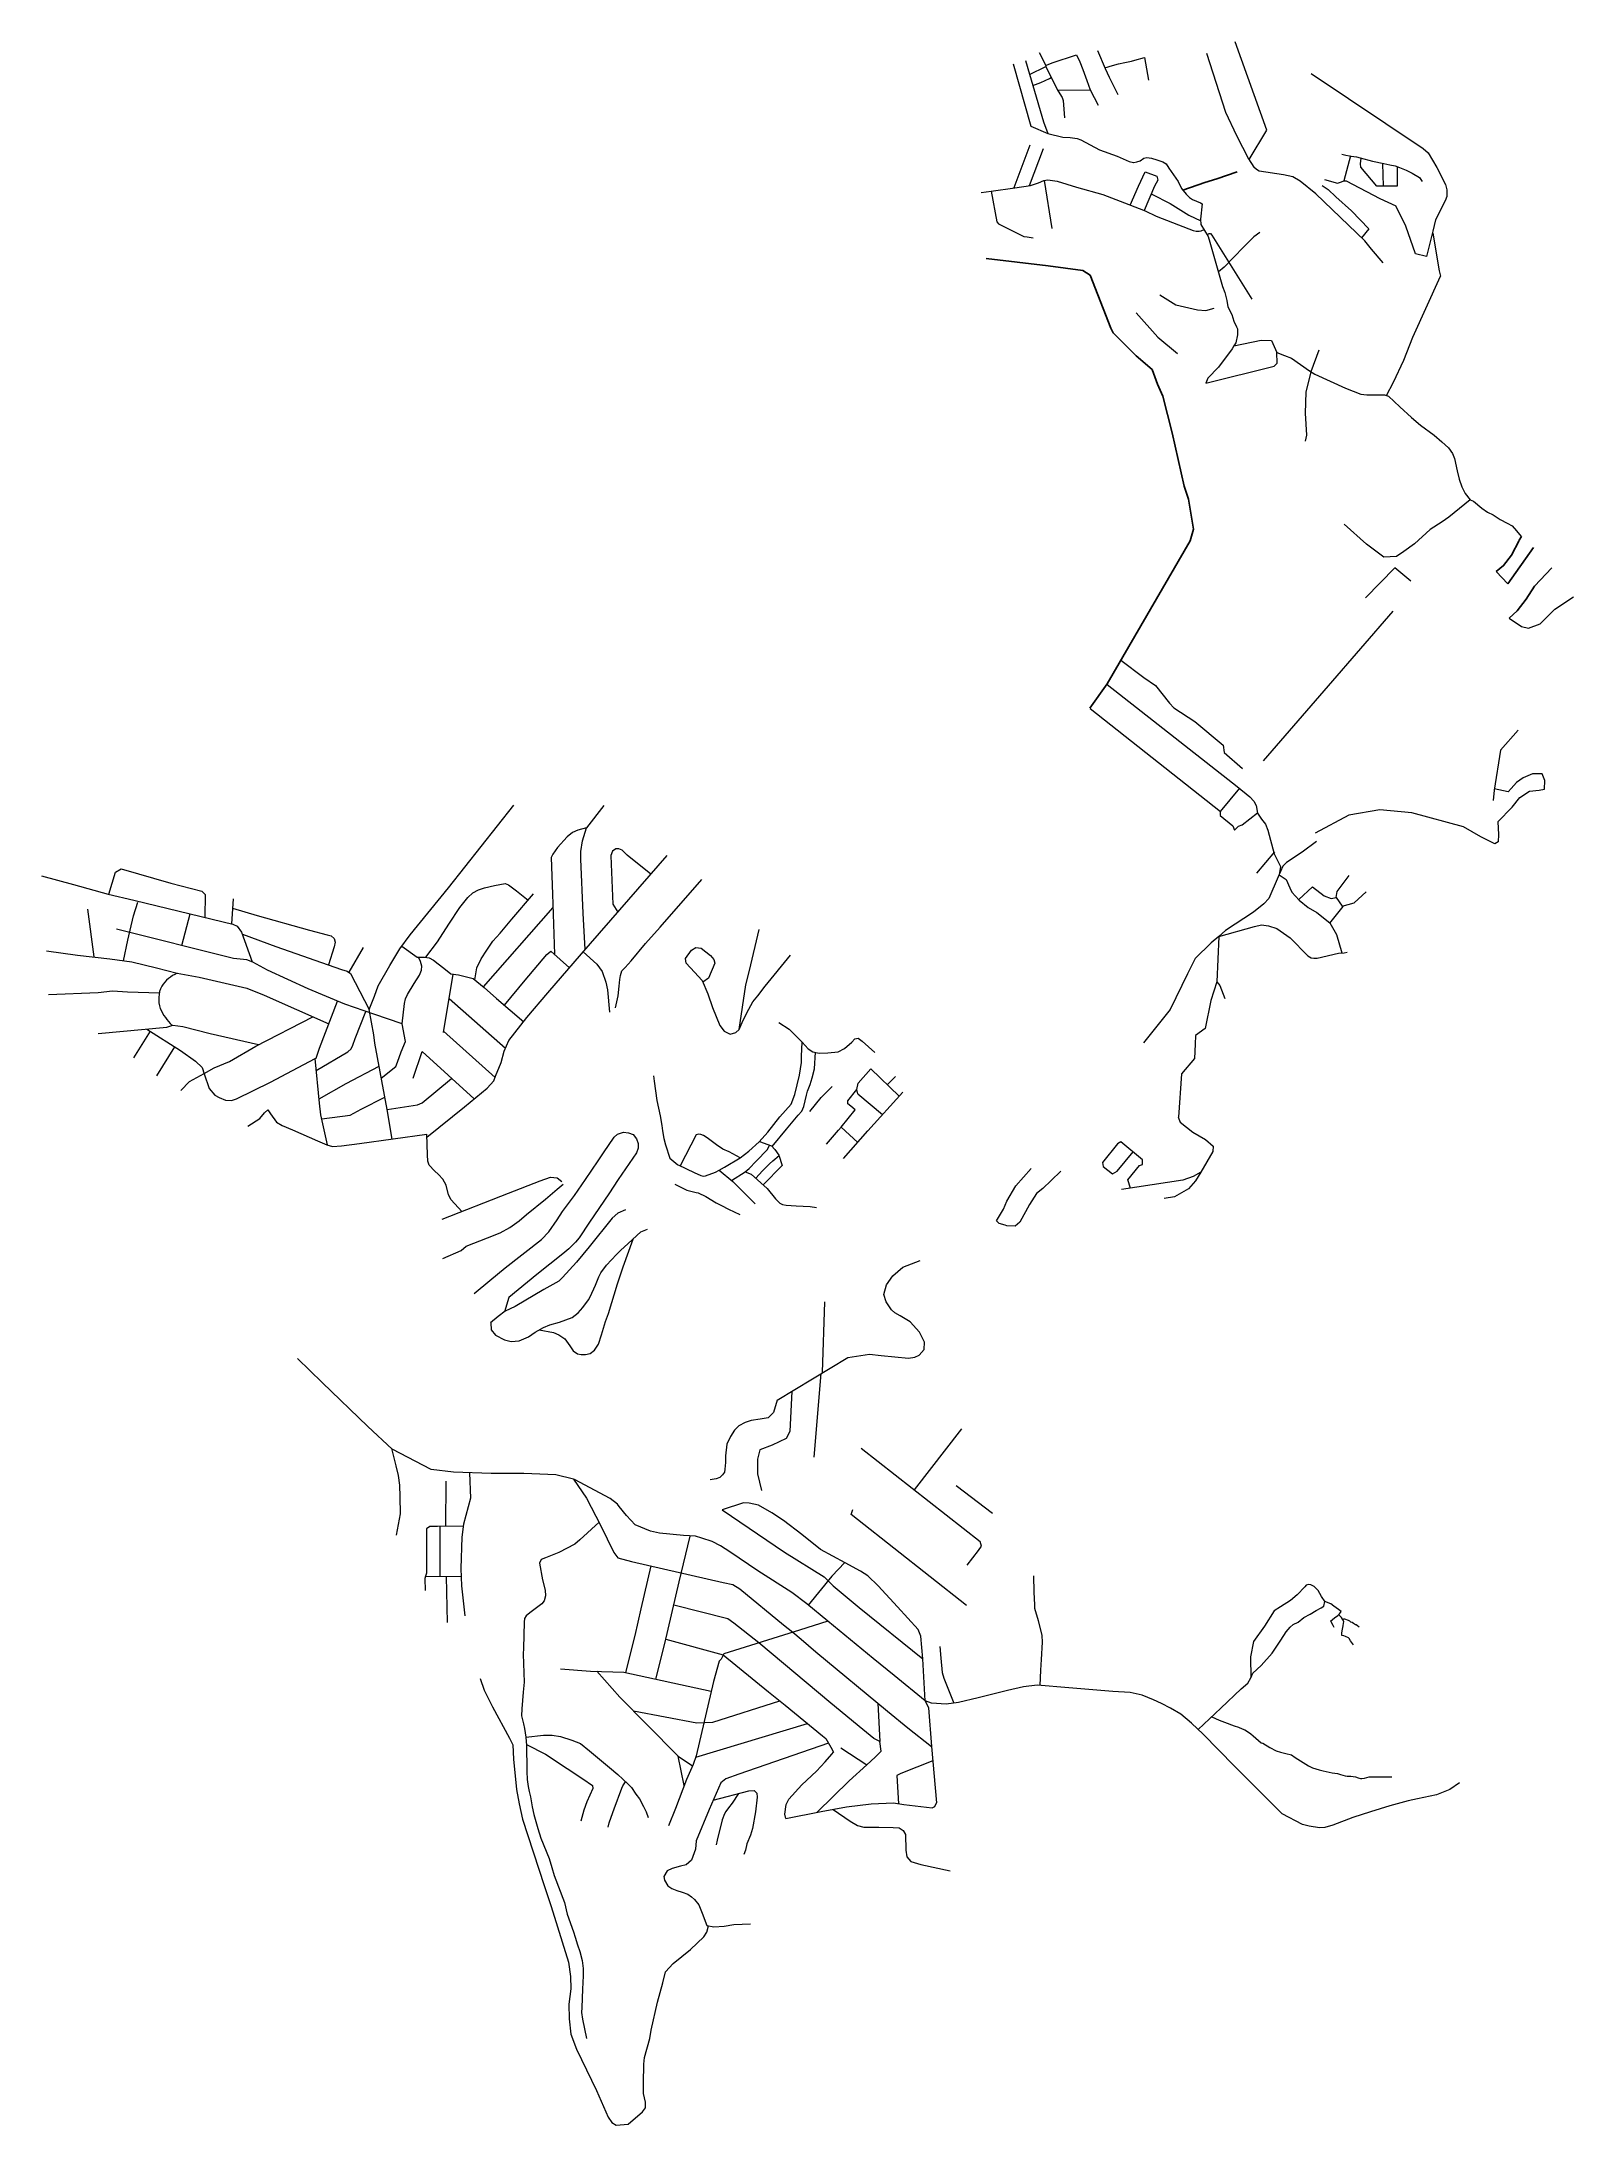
# Model space of a CAD drawing. Header units: metres. Extents: x 342074 to 345234, y 7372960 to 7377258.
import ezdxf

# ---------------------------------------------------------------- set-up
doc = ezdxf.new("R2010")
doc.units = ezdxf.units.M
doc.linetypes.add('Indefinido', pattern=[10, 3.5, -1, 1, -1, 3.5])
for name, color, linetype, lineweight, true_color in [('ALAMEDA MINAS GERAIS - 21_01_2021 - MON21', 18, 'Continuous', 18, 0x000000), ('AVENIDA ALBERT SCHWEITZER - 07_01_2021 - FERMOM_16 - FERMOM_79', 18, 'Continuous', 18, 0x000000), ('AVENIDA CONDÉ DE SÃO LOURENÇO - 07_01_2021 - FERMOM_136', 18, 'Continuous', 18, 0x000000), ('AVENIDA DR. JOSÉ FORNARI - 07_01_2021 - FERMOM_116', 18, 'Continuous', 18, 0x000000), ('AVENIDA FELIPE COMÉRCIO - 07_01_2021 - FERMOM_19', 18, 'Continuous', 18, 0x000000), ('AVENIDA FERNANDO FERRARI - 07_01_2021 - FERMOM_40 - FERMOM_41', 18, 'Continuous', 18, 0x000000), ('AVENIDA GEN. BARRETO DE MENEZES - 07_01_2021 - FERMOM_137', 18, 'Continuous', 18, 0x000000), ('AVENIDA JOSÉ ARTUR DA FROTA MOREIRA - 07_01_2021 - FERMOM_45', 18, 'Continuous', 18, 0x000000), ('AVENIDA LONDRES - 08_01_2021 - FERMOM_143 - FERMOM_144', 18, 'Continuous', 18, 0x000000), ('AVENIDA MARQUÊS DE BARBACENA - 07_01_2021 - FERMOM_102', 18, 'Continuous', 18, 0x000000), ('AVENIDA VISCONDE DE ARARUAMA - 08_01_2021 - FERMOM_227', 18, 'Continuous', 18, 0x000000), ('AVENIDA VISCONDE DE CAIRU - 08_01_2021 - FERMOM_224', 18, 'Continuous', 18, 0x000000), ('ESTRADA DO MONTANHÃO - 08_01_2021 - FERMOM_212', 18, 'Continuous', 18, 0x000000), ('MCT -  PRAÇA CONSELHEIRO SARAIVA', 18, 'Continuous', 18, 0x000000), ('MCT -  RUA PADRE LÉO COMISSARI', 18, 'Continuous', 18, 0x000000), ('MCT -  TV. JOÃO AUGUSTO BECKER', 18, 'Continuous', 18, 0x000000), ('MCT - AVENIDA DA INVERNADA', 18, 'Continuous', 18, 0x000000), ('MCT - JOSÉ ARTHUR DA FROTA MOREIRA', 18, 'Continuous', 18, 0x000000), ('MCT - PASSAGEM JESUS DE NAZARÉ', 18, 'Continuous', 18, 0x000000), ('MCT - RUA ALMEIDA LEME', 18, 'Continuous', 18, 0x000000), ('MCT - RUA BÉLEM', 18, 'Continuous', 18, 0x000000), ('MCT - RUA CINCO DE OUTUBRO', 18, 'Continuous', 18, 0x000000), ('MCT - RUA COMANDANTE ELIAS JAFETE', 18, 'Continuous', 18, 0x000000), ('MCT - RUA DAS ZÍNIAS FILHO', 18, 'Continuous', 18, 0x000000), ('MCT - RUA DR. AFONSO PENA JÚNIOR', 18, 'Continuous', 18, 0x000000), ('MCT - RUA DÁCIO ÁGUIAR DE MORÃES', 18, 'Continuous', 18, 0x000000), ('MCT - RUA FELICINA', 18, 'Continuous', 18, 0x000000), ('MCT - RUA GREGÓRIO VITÓRIO MORASSI', 18, 'Continuous', 18, 0x000000), ('MCT - RUA HIDORO CUSTODIO', 18, 'Continuous', 18, 0x000000), ('MCT - RUA JERONIMO DE ATAÍDE', 18, 'Continuous', 18, 0x000000), ('MCT - RUA MARIA JOSÉ DA SILVA', 18, 'Continuous', 18, 0x000000), ('MCT - RUA NOVO HORIZONTE', 18, 'Continuous', 18, 0x000000), ('MCT - RUA PETROLINA', 18, 'Continuous', 18, 0x000000), ('MCT - RUA PIRATININGA', 18, 'Continuous', 18, 0x000000), ('MCT - RUA PRIMAVERIL', 18, 'Continuous', 18, 0x000000), ('MCT - RUA QUINZE DE NOVEMBRO', 18, 'Continuous', 18, 0x000000), ('MCT - RUA VASCO DA GAMA', 18, 'Continuous', 18, 0x000000), ('MCT - RUA VINTE E NOVE DE JULHO', 18, 'Continuous', 18, 0x000000), ('MCT - TV. CANTAREIRA', 18, 'Continuous', 18, 0x000000), ('MCT - VIELA B', 18, 'Continuous', 18, 0x000000), ('MCT - VIELA C', 18, 'Continuous', 18, 0x000000), ('PASSAGEM ANITA GARIBALDE - 08_01_2021 - FERMOM_213', 18, 'Continuous', 18, 0x000000), ('PASSAGEM AUGUSTA - 21_01_2021 - MON13', 18, 'Continuous', 18, 0x000000), ('PASSAGEM LUIZ GONZAGA - 07_01_2021 - FERMOM_88', 18, 'Continuous', 18, 0x000000), ('PASSGEM DOS CAFEZAIS - 08_01_2021 - FERMOM_214', 18, 'Continuous', 18, 0x000000), ('RUA 10 DE JUNHO - 21_01_2021 - MON14', 18, 'Continuous', 18, 0x000000), ('RUA 18 DE ABRIL - 21_01_2021 - MON15', 18, 'Continuous', 18, 0x000000), ('RUA 21 DE ABRIL - 08_01_2021 - FERMOM_204', 18, 'Continuous', 18, 0x000000), ('RUA AFONÇO FURTADO DE MENDONÇA - 07_01_2021 - FERMOM_108', 18, 'Continuous', 18, 0x000000), ('RUA ALBERTO ASÊNCIO - 07_01_2021 - FERMOM_15', 18, 'Continuous', 18, 0x000000), ('RUA ALTO DA BELA VISTA - 21_01_2021 - MON09', 18, 'Continuous', 18, 0x000000), ('RUA ALUÍSIO DE AZEVEDO - 07_01_2021 - FERMOM_58', 18, 'Continuous', 18, 0x000000), ('RUA ANGELINA SCOPEL PINOTI - 07_01_2021 -FERMOM_29', 18, 'Continuous', 18, 0x000000), ('RUA ANTONIO VARGAS FARIA - 08_01_2021 - FERMOM_99', 18, 'Continuous', 18, 0x000000), ('RUA ANTÔNIO GUERRA - 07_01_2021 - FERMOM_48', 18, 'Continuous', 18, 0x000000), ('RUA ANTÔNIO PINCHIARI - 07_01_2021 - FERMOM_53', 18, 'Continuous', 18, 0x000000), ('RUA ARAÚJO VIANA - 08_01_2021 - FERMOM_221', 18, 'Continuous', 18, 0x000000), ('RUA ARI BARROSO - 07_01_2021 -FERMOM_28', 18, 'Continuous', 18, 0x000000), ('RUA ARISTÍDES ZANELA - 07_01_2021 -FERMOM_22', 18, 'Continuous', 18, 0x000000), ('RUA ATAÚLFO ALVES - 07_01_2021 - FERMOM_14', 18, 'Continuous', 18, 0x000000), ('RUA AUGUSTO DÁRIO TONIZA - 07_01_2021 - FERMOM_130', 18, 'Continuous', 18, 0x000000), ('RUA BARTIRA - 07_01_2021 - FERMOM_95', 18, 'Continuous', 18, 0x000000), ('RUA BATUI - 08_01_2021 - FERMOM_171', 18, 'Continuous', 18, 0x000000), ('RUA BEIRA RIO - 08_01_2021 - FERMOM_154', 18, 'Continuous', 18, 0x000000), ('RUA BONFIM - 21_01_2021 - MON01', 18, 'Continuous', 18, 0x000000), ('RUA CARAJÁS - 07_01_2021 - FERMOM_83', 18, 'Continuous', 18, 0x000000), ('RUA CARLOS DRUMON DE ANDRADE - 08_01_2021 - FERMOM_157', 18, 'Continuous', 18, 0x000000), ('RUA CENTRAL - 08_01_2021 - FERMOM_164', 18, 'Continuous', 18, 0x000000), ('RUA COLOMBUS - 08_01_2021 - FERMOM_172', 18, 'Continuous', 18, 0x000000), ('RUA CONDE DOS ARCOS - 07_01_2021 - FERMOM_36', 18, 'Continuous', 18, 0x000000), ('RUA CÂNDIDO CATELAN - 07_01_2021 -FERMOM_33', 18, 'Continuous', 18, 0x000000), ('RUA DA CONQUISTA - 08_01_2021 - FERMOM_178', 18, 'Continuous', 18, 0x000000), ('RUA DA FIDELIDADE - 08_01_2021 - FERMOM_155', 18, 'Continuous', 18, 0x000000), ('RUA DA VICTÓRIA - 08_01_2021 - FERMOM_176', 18, 'Continuous', 18, 0x000000), ('RUA DAS ESTRELAS - 08_01_2021 - FERMOM_159', 18, 'Continuous', 18, 0x000000), ('RUA DAS MARGARIDAS - 08_01_2021 - FERMOM_145', 18, 'Continuous', 18, 0x000000), ('RUA DIOGO BOTELHO - 08_01_2021 - FERMOM_222', 18, 'Continuous', 18, 0x000000), ('RUA DIOGO DE MENDES - 07_01_2021 - FERMOM_110', 18, 'Continuous', 18, 0x000000), ('RUA DIOGO FURTADO -  07_01_2021 - FERMOM_111', 18, 'Continuous', 18, 0x000000), ('RUA DO CONTORNO - 07_01_2021 - FERMOM_120', 18, 'Continuous', 18, 0x000000), ('RUA DOLORES GOMEZ IBARRURI - 21_01_2021 - MON12', 18, 'Continuous', 18, 0x000000), ('RUA DOM FERNANDO MASCARENHAS - 08_01_2021 - FERMOM_226', 18, 'Continuous', 18, 0x000000), ('RUA DOM JORGE MASCARENHAS - 08_01_2021 - FERMOM_210', 18, 'Continuous', 18, 0x000000), ('RUA DOM VASCO MASCARENHAS - 08_01_2021 - FERMOM_225', 18, 'Continuous', 18, 0x000000), ('RUA DOS EVANGÉLICOS - 08_01_2021 - FERMOM_158', 18, 'Continuous', 18, 0x000000), ('RUA DOS MENINOS - 21_01_2021 - MON04', 18, 'Continuous', 18, 0x000000), ('RUA DOS MIGRANTES - 07_01_2021 - FERMOM_70', 18, 'Continuous', 18, 0x000000), ('RUA DOS PÁSSAROS - 08_01_2021 - FERMOM_147', 18, 'Continuous', 18, 0x000000), ('RUA EDMAR L.A. RABELLO - 07_01_2021 - FERMOM_55', 18, 'Continuous', 18, 0x000000), ('RUA EDSON QUEIROZ - 21_01_2021 - MON10', 18, 'Continuous', 18, 0x000000), ('RUA ELOI BORGES - 08_01_2021 - FERMOM_139', 18, 'Continuous', 18, 0x000000), ('RUA EMBU DAS ARTES - 21_01_2021 - MON08', 18, 'Continuous', 18, 0x000000), ('RUA ERNESTO ROSA DA SILVA - 07_01_2021 - FERMOM_100', 18, 'Continuous', 18, 0x000000), ('RUA ESPARTA - 07_01_2021 - FERMOM_75', 18, 'Continuous', 18, 0x000000), ('RUA EUDES CARDOSO - 07_01_2021 -FERMOM_38', 18, 'Continuous', 18, 0x000000), ('RUA FRANCISCO ARSUFFI - 07_01_2021 - FERMOM_44', 18, 'Continuous', 18, 0x000000), ('RUA FRANCISCO DE SOUZA - 07_01_2021 - FERMOM_103', 18, 'Continuous', 18, 0x000000), ('RUA FRANCISCO TOSI - 07_01_2021 - FERMOM_32', 18, 'Continuous', 18, 0x000000), ('RUA GENIVAL FRANCISCO DA SILVA - 08_01_2021 - FERMOM_187', 18, 'Continuous', 18, 0x000000), ('RUA GOIÁS - 07_01_2021 -FERMOM_34', 18, 'Continuous', 18, 0x000000), ('RUA GOLDEN PARK - 08_01_2021 - FERMOM_186', 18, 'Continuous', 18, 0x000000), ('RUA GUGLIELMO MARCONE - 07_01_2021 - FERMOM_50', 18, 'Continuous', 18, 0x000000), ('RUA GÁSPAR DE SOUZA - 08_01_2021 - FERMOM_206', 18, 'Continuous', 18, 0x000000), ('RUA HERON DOMINGUES - 07_01_2021 -FERMOM_5', 18, 'Continuous', 18, 0x000000), ('RUA HOLANDA CAVALCANTE - 07_01_2021 - FERMOM_59', 18, 'Continuous', 18, 0x000000), ('RUA ID AZÉM - 08_01_2021 - FERMOM_179 - FERMOM_180', 18, 'Continuous', 18, 0x000000), ('RUA IGUATEMI - 21_01_2021 - MON07', 18, 'Continuous', 18, 0x000000), ('RUA ITAPEVI - 21_01_2021 - MON06', 18, 'Continuous', 18, 0x000000), ('RUA ITAVERAVA - 07_01_2021 - FERMOM_71', 18, 'Continuous', 18, 0x000000), ('RUA JARDIM - 08_01_2021 - FERMOM_141', 18, 'Continuous', 18, 0x000000), ('RUA JESUS DE NAZARETH  - FERMOM_64', 18, 'Continuous', 18, 0x000000), ("RUA JOANA D' ARC - 08_01_2021 - FERMOM_161", 18, 'Continuous', 18, 0x000000), ('RUA JOAQUIM DE MOURA - 07_01_2021 - FERMOM_135', 18, 'Continuous', 18, 0x000000), ('RUA JOAQUIM MANOEL DE MACEDO - 08_01_2021 - FERMOM_189', 18, 'Continuous', 18, 0x000000), ('RUA JOSÉ ALVES DA SILVA - 08_01_2021 - FERMOM_174', 18, 'Continuous', 18, 0x000000), ('RUA JOSÉ BASTOS THOMPSON - 07_01_2021 - FERMOM_35', 18, 'Continuous', 18, 0x000000), ('RUA JOÃO APOLÔNIO GOMES (VI DA BIQUINHA) - 08_01_2021 - FERMOM_163', 18, 'Continuous', 18, 0x000000), ('RUA JOÃO CÂNCIO DE OLIVEIRA - 07_01_2021 - FERMOM_46', 18, 'Continuous', 18, 0x000000), ('RUA JOÃO DE BARROS - 07_01_2021 - FERMOM_57', 18, 'Continuous', 18, 0x000000), ('RUA JOÃO SILVA - 21_01_2021 - MON19', 18, 'Continuous', 18, 0x000000), ('RUA JOÃO SOARES DA SILVA - 08_01_2021 - FERMOM_105', 18, 'Continuous', 18, 0x000000), ('RUA JOÃO TEIXEIRA COELHO - 07_01_2021 - FERMOM_68', 18, 'Continuous', 18, 0x000000), ('RUA LARISSA LONGO - 08_01_2021 - FERMOM_151', 18, 'Continuous', 18, 0x000000), ('RUA LAURO DO NASCIMENTO - 07_01_2021 - FERMOM_56', 18, 'Continuous', 18, 0x000000), ('RUA LIRÍO DA PAZ - 08_01_2021 - FERMOM_140', 18, 'Continuous', 18, 0x000000), ('RUA LUIZ CUSTÓDIO TIAGO - 08_01_2021 - FERMOM_185', 18, 'Continuous', 18, 0x000000), ('RUA LÍDIA CANALE ÉBOLI - 07_01_2021 - FERMOM_21', 18, 'Continuous', 18, 0x000000), ('RUA MACALE - 21_01_2021 - MON18', 18, 'Continuous', 18, 0x000000), ('RUA MACHADO BARBOSA - 08_01_2021 - FERMOM_152', 18, 'Continuous', 18, 0x000000), ('RUA MANDUBA - 21_01_2021 - MON22', 18, 'Continuous', 18, 0x000000), ('RUA MANHACU - 21_01_2021 - MON11', 18, 'Continuous', 18, 0x000000), ('RUA MANOEL ANTÔNIO FERNANDES - 08_01_2021 - FERMOM_173', 18, 'Continuous', 18, 0x000000), ('RUA MANOEL DE LIMA - 07_01_2021 - FERMOM_2', 18, 'Continuous', 18, 0x000000), ('RUA MANOEL VITAL DO CARMO - 07_01_2021 - FERMOM_77', 18, 'Continuous', 18, 0x000000), ('RUA MAURÍLIO ESPOLADOR - 08_01_2021 - FERMOM_220', 18, 'Continuous', 18, 0x000000), ('RUA MIN. ADAUCTO CARDOSO - 07_01_2021 - FERMOM_7', 18, 'Continuous', 18, 0x000000), ('RUA MIN. BARROS MONTEIRO - FERMOM_8', 18, 'Continuous', 18, 0x000000), ('RUA MINAS GERAIS - 07_01_2021 - FERMOM_27', 18, 'Continuous', 18, 0x000000), ('RUA MONTE DAS OLIVEIRAS - FERMOM_199', 18, 'Continuous', 18, 0x000000), ('RUA MONTEIRO LOBATO - 07_01_2021 - FERMOM_134', 18, 'Continuous', 18, 0x000000), ('RUA NELZA ASCÊNCIO - 07_01_2021 - FERMOM_24', 18, 'Continuous', 18, 0x000000), ('RUA NEMER FÉRES RAHAL - 07_01_2021 - FERMOM_39', 18, 'Continuous', 18, 0x000000), ('RUA NEUSA COELHO - 07_01_2021 - FERMOM_65', 18, 'Continuous', 18, 0x000000), ('RUA NOGUEIRA - 21_01_2021 - MON05', 18, 'Continuous', 18, 0x000000), ('RUA NOSSA SRA. DA BOA VIAGEM - 07_01_2021 - FERMOM_94', 18, 'Continuous', 18, 0x000000), ('RUA NOVA AURORA - 07_01_2021 - FERMOM_73', 18, 'Continuous', 18, 0x000000), ('RUA NOVE DE JULHO - 08_01_2021 - FERMOM_153', 18, 'Continuous', 18, 0x000000), ('RUA ODAIR DE SOUZA - 08_01_2021 - FERMOM_177', 18, 'Continuous', 18, 0x000000), ('RUA PADRE ANCHIETA - 07_01_2021 - FERMOM_96', 18, 'Continuous', 18, 0x000000), ('RUA PADRE LÉO COMISSARI - 07_01_2021 - FERMOM_165', 18, 'Continuous', 18, 0x000000), ('RUA PALMIRA DE JESUS MATHEUS - 08_01_2021 - FERMOM_208', 18, 'Continuous', 18, 0x000000), ('RUA PASTOR JOSÉ FERREIRA DE SOUZA - 08_01_2021 - FERMOM_194', 18, 'Continuous', 18, 0x000000), ('RUA PAULA SOUZA - 21_01_2021 - MON23', 18, 'Continuous', 18, 0x000000), ('RUA PAULINO DE ABREU - 07_01_2021 - FERMOM_112', 18, 'Continuous', 18, 0x000000), ('RUA PEDRO ZOLCSAK - 07_01_2021 - FERMOM_124', 18, 'Continuous', 18, 0x000000), ('RUA PRADOPOLIS - 08_01_2021 - FERMOM_156', 18, 'Continuous', 18, 0x000000), ('RUA PTE. ALTA - 07_01_2021 - FERMOM_118', 18, 'Continuous', 18, 0x000000), ('RUA PÉROLA BINGTON - 07_01_2021 - FERMOM_43', 18, 'Continuous', 18, 0x000000), ('RUA REG. LIMA E SILVA - 07_01_2021 - FERMOM_61 - FERMOM_63', 18, 'Continuous', 18, 0x000000), ('RUA RICARDO BRAVIN - 08_01_2021 - FERMOM_183', 18, 'Continuous', 18, 0x000000), ('RUA ROLANDO PIETRO BONINI - 07_01_2021 - FERMOM_51', 18, 'Continuous', 18, 0x000000), ('RUA ROLIM DE MOURA - 08_01_2021 - FERMOM_223', 18, 'Continuous', 18, 0x000000), ('RUA ROMILDO CEOLA - 07_01_2021 - FERMOM_26 - FERMOM_4', 18, 'Continuous', 18, 0x000000), ('RUA ROSA PACHECO - 07_01_2021 - FERMOM_30', 18, 'Continuous', 18, 0x000000), ('RUA RUBÉNS GUEDES - 08_01_2021 - FERMOM_160', 18, 'Continuous', 18, 0x000000), ('RUA SANTANA HELENA - 08_01_2021 - FERMOM_184', 18, 'Continuous', 18, 0x000000), ('RUA SANTO ANTONIO - 08_01_2021 - FERMOM_149', 18, 'Continuous', 18, 0x000000), ('RUA SETE DE SETEMBRO - 08_01_2021 - FERMOM_192', 18, 'Continuous', 18, 0x000000), ('RUA SILVEIRA SAMPAIO - 07_01_2021 - FERMOM_20', 18, 'Continuous', 18, 0x000000), ('RUA SÃO PAULO - 08_01_2021 - FERMOM_178', 18, 'Continuous', 18, 0x000000), ('RUA TAMOIOS - 07_01_2021 - FERMOM_74', 18, 'Continuous', 18, 0x000000), ('RUA TELES DE MENEZES - 08_01_2021 - FERMOM_209', 18, 'Continuous', 18, 0x000000), ('RUA TRIBUTINO NUNES - 08_01_2021 - FERMOM_198', 18, 'Continuous', 18, 0x000000), ('RUA UNIÃO - 08_01_2021 - FERMOM_177', 18, 'Continuous', 18, 0x000000), ('RUA VALDOMIRO RODRIGUES - 21_01_2021 - MON17', 18, 'Continuous', 18, 0x000000), ('RUA VENEZA - 07_01_2021 - FERMOM_72', 18, 'Continuous', 18, 0x000000), ('RUA VICENTE MOREIRA DA ROCHA - 07_01_2021 - FERMOM_18', 18, 'Continuous', 18, 0x000000), ('RUA VICENTE PASCHOALETTI - 07_01_2021 - FERMOM_132', 18, 'Continuous', 18, 0x000000), ('RUA VINHEDO - 07_01_2021 - FERMOM_84', 18, 'Continuous', 18, 0x000000), ('RUA VINÍCIUS DE MORÃES - 08_01_2021 - FERMOM_188', 18, 'Continuous', 18, 0x000000), ('RUA VISCONDE DO RIO BRANCO - 07_01_2021 - FERMOM_101', 18, 'Continuous', 18, 0x000000), ('RUA WASHINGTON LUIS - 08_01_2021 - FERMOM_207', 18, 'Indefinido', 18, 0x000000), ('RUA YASMIN - 07_01_2021 - FERMOM_76 - FERMOM_80', 18, 'Continuous', 18, 0x000000), ('RUA ÁBRAMO LUCHESI - 07_01_2021- FERMOM_6', 18, 'Continuous', 18, 0x000000), ('RUA ÁGUIA DOURADA ( JD DOS QUÍMICOS) - 08_01_2021 - FERMOM_146', 18, 'Continuous', 18, 0x000000), ('RUA ÁURELIANO DE SOUZA - 07_01_2021 - FERMOM_60', 18, 'Continuous', 18, 0x000000), ('RUA ÂNGELO CUZZIOL - 07_01_2021 - FERMOM_31', 18, 'Continuous', 18, 0x000000), ('RUA ÍTALO MATTEI - 07_01_2021 - FERMOM_3', 18, 'Continuous', 18, 0x000000), ('TRAVESSA NOVA SILVINA - 07_01_2021 - FERMOM_119', 18, 'Continuous', 18, 0x000000), ('TRAVESSA TEÓFILO - 21_01_2021 - MON20', 18, 'Continuous', 18, 0x000000), ('TV. GASPAR DE SOUZA - 08_01_2021 - FERMOM_218', 18, 'Continuous', 18, 0x000000), ('TV. LOURENÇO DE ALMADA - 07_01_2021 - FERMOM_113', 18, 'Continuous', 18, 0x000000), ('TV. VIODA NOVA - 07_01_2021 - FERMOM_123', 18, 'Continuous', 18, 0x000000), ('VIELA 20 - 21_01_2021 - MON16', 18, 'Continuous', 18, 0x000000), ('VIELA 2A - 07_01_2021 - FERMOM_122', 18, 'Continuous', 18, 0x000000), ('VIELA 3 - 07_01_2021 - FERMOM_121', 18, 'Continuous', 18, 0x000000), ('VIELA TREZE - 08_01_2021 - FERMOM_215', 18, 'Continuous', 18, 0x000000)]:
    doc.layers.add(name, color=color, linetype=linetype, lineweight=lineweight, true_color=true_color)
for name, color, linetype, true_color in [('MCT - RUA SAMUEL RÉIS DE OLIVEIRA', 18, 'Continuous', 0x000000), ('PASSAGEM SANTO ANTONIO - 07_01_2021 - FERMOM_82', 18, 'Continuous', 0x000000), ('RUA 27 DE AGOSTO - 08_01_2021 - FERMOM_167', 18, 'Continuous', 0x000000), ('RUA ANA MARIA - 08_01_2021 - FERMOM_168', 18, 'Continuous', 0x000000), ('RUA DO OLEODUTO - 08_01_2021 - FERMOM_166', 18, 'Continuous', 0x000000), ('RUA GEREMIA LUANARDELLI - 08_01_2021 - FERMOM_200 - FERMOM_201', 18, 'Continuous', 0x000000), ('RUA SÃO FRANCISCO - 08_01_2021 - FERMOM_203', 18, 'Continuous', 0x000000), ('RUA TANCREDO NEVES - 08_01_2021 - FERMOM_202', 18, 'Continuous', 0x000000)]:
    doc.layers.add(name, color=color, linetype=linetype, true_color=true_color)

msp = doc.modelspace()

# ---------------------------------------------------------------- linework, layer by layer
at = {"layer": 'ALAMEDA MINAS GERAIS - 21_01_2021 - MON21', "linetype": 'ByBlock'}
msp.add_lwpolyline([(344841.7, 7376802.2), (344817.7, 7376830.4), (344803.6, 7376847.4), (344702.5, 7376944.3), (344670.2, 7376970.8), (344654.9, 7376979.4), (344635.7, 7376983.6), (344585.7, 7376991.1), (344579.9, 7376994.6), (344574.8, 7376999.4)], dxfattribs=at)
at = {"layer": 'AVENIDA ALBERT SCHWEITZER - 07_01_2021 - FERMOM_16 - FERMOM_79', "linetype": 'ByBlock'}
msp.add_lwpolyline([(342797.3, 7374994.6), (342786.7, 7375055.4), (342761.4, 7375192.2), (342759, 7375209.6), (342749.9, 7375261.7), (342760.6, 7375289.5), (342768.3, 7375310.9), (342792.5, 7375352.5), (342812.9, 7375386.6), (342834.4, 7375415.9), (342913, 7375513.1), (343047.9, 7375683.1)], dxfattribs=at)
at = {"layer": 'AVENIDA CONDÉ DE SÃO LOURENÇO - 07_01_2021 - FERMOM_136', "linetype": 'ByBlock'}
msp.add_lwpolyline([(343896.9, 7373835.4), (343903.9, 7373821.4), (343909.5, 7373741.2), (343920.1, 7373625)], dxfattribs=at)
at = {"layer": 'AVENIDA DR. JOSÉ FORNARI - 07_01_2021 - FERMOM_116', "linetype": 'ByBlock'}
msp.add_lwpolyline([(343171.1, 7374293.2), (343134.5, 7374302.2), (343069, 7374305), (343001.2, 7374304.7), (342923.4, 7374307.3), (342877.8, 7374312.8), (342797, 7374354.9), (342746.8, 7374401.5), (342652.8, 7374492.2), (342601.7, 7374542)], dxfattribs=at)
at = {"layer": 'AVENIDA FELIPE COMÉRCIO - 07_01_2021 - FERMOM_19', "linetype": 'ByBlock'}
msp.add_lwpolyline([(342663.7, 7374982.3), (342650.2, 7375044.2), (342647, 7375068.9), (342638.2, 7375160.6)], dxfattribs=at)
at = {"layer": 'AVENIDA FERNANDO FERRARI - 07_01_2021 - FERMOM_40 - FERMOM_41', "linetype": 'ByBlock'}
for points in [[(342638.2, 7375160.6), (342640.4, 7375161.7), (342647.1, 7375181.8), (342684.1, 7375279)], [(342291.1, 7375221.5), (342360.7, 7375177.2), (342391.6, 7375155.2), (342405.2, 7375142.4), (342409.5, 7375129.4), (342419.5, 7375099.1), (342431.5, 7375085.1), (342440, 7375080.1), (342453.1, 7375075.1), (342465.4, 7375074.2), (342475.9, 7375077.5), (342546.2, 7375111.9), (342591.8, 7375136), (342638.2, 7375160.6)]]:
    msp.add_lwpolyline(points, dxfattribs=at)
at = {"layer": 'AVENIDA GEN. BARRETO DE MENEZES - 07_01_2021 - FERMOM_137', "linetype": 'ByBlock'}
msp.add_lwpolyline([(343896.9, 7373835.4), (343832.5, 7373887.8), (343789.7, 7373923.4), (343696.2, 7374000), (343652.4, 7374035.5), (343621.8, 7374059), (343551.8, 7374104), (343493.6, 7374143), (343474.7, 7374155.3), (343457, 7374164.6), (343436, 7374171.3), (343423, 7374175.1), (343397.9, 7374176.6), (343348.3, 7374181.9), (343330, 7374185.5), (343298.2, 7374199.1), (343280.5, 7374218.1), (343265.1, 7374236.6), (343262.3, 7374241.1), (343246.7, 7374253.4), (343173.5, 7374292.6), (343171.1, 7374293.2)], dxfattribs=at)
at = {"layer": 'AVENIDA JOSÉ ARTUR DA FROTA MOREIRA - 07_01_2021 - FERMOM_45', "linetype": 'ByBlock'}
msp.add_lwpolyline([(342190.4, 7375212.1), (342332.5, 7375225.3), (342344.8, 7375229.7)], dxfattribs=at)
at = {"layer": 'AVENIDA LONDRES - 08_01_2021 - FERMOM_143 - FERMOM_144', "linetype": 'ByBlock'}
for points in [[(344704.3, 7375608.5), (344674.6, 7375586.6), (344641.9, 7375564.8), (344634.7, 7375557.3), (344625.2, 7375535.6), (344605.6, 7375491.1), (344595.4, 7375480), (344573.8, 7375462.6), (344516.5, 7375425), (344502.4, 7375412.6)], [(344502.4, 7375412.6), (344498.1, 7375319), (344504.8, 7375311.5), (344514.7, 7375284.7)], [(344498.1, 7375319), (344485.8, 7375280.7), (344474.4, 7375222.7)], [(344474, 7375222.9), (344454.6, 7375207.9), (344453.4, 7375190.6), (344452.6, 7375160.6), (344425.8, 7375129), (344419.1, 7375039.8)], [(344418.9, 7375039.8), (344422.8, 7375029.4), (344448.8, 7375009), (344475.3, 7374993.6), (344490.6, 7374979.9), (344490, 7374968.8), (344465.7, 7374926.3)], [(344465.7, 7374926.3), (344454.4, 7374908.7), (344440.2, 7374892), (344410.9, 7374875.7), (344389.6, 7374871.6)]]:
    msp.add_lwpolyline(points, dxfattribs=at)
at = {"layer": 'AVENIDA MARQUÊS DE BARBACENA - 07_01_2021 - FERMOM_102', "linetype": 'ByBlock'}
msp.add_lwpolyline([(343361.9, 7373963.1), (343480.1, 7373930.6), (343573.8, 7373854.2), (343608, 7373827), (343684.9, 7373763.3), (343692, 7373757.8), (343702.1, 7373740.3), (343707.4, 7373729.8)], dxfattribs=at)
at = {"layer": 'AVENIDA VISCONDE DE ARARUAMA - 08_01_2021 - FERMOM_227', "linetype": 'ByBlock'}
msp.add_lwpolyline([(343697.4, 7373748.5), (343512.2, 7373684.5), (343485.5, 7373674.6), (343475.4, 7373666.6), (343451.1, 7373611.5), (343424.4, 7373547), (343422.7, 7373529.7), (343414.3, 7373507.3), (343403.9, 7373497.5), (343391.9, 7373494.6), (343374.7, 7373490.2), (343364.6, 7373484.9), (343357.2, 7373473.6), (343358.7, 7373465.6), (343365.5, 7373454.3), (343374.1, 7373448.6), (343384.2, 7373444.6), (343395.2, 7373440.9), (343407.2, 7373436.7), (343414.4, 7373431.5), (343420.9, 7373425.6), (343429.9, 7373415.2), (343436.3, 7373397.9), (343446.4, 7373372.6), (343460.8, 7373369.4), (343482.2, 7373370.7), (343501.9, 7373374.1), (343536.6, 7373375.8)], dxfattribs=at)
at = {"layer": 'AVENIDA VISCONDE DE CAIRU - 08_01_2021 - FERMOM_224', "linetype": 'ByBlock'}
msp.add_lwpolyline([(343696.2, 7374000), (343637.3, 7373981.3), (343481, 7373932.5), (343475.7, 7373921.8), (343471.9, 7373917.7), (343460.1, 7373875.6), (343424.3, 7373722.6), (343418.4, 7373704.6), (343404.2, 7373673.6), (343381.6, 7373613.5), (343367.3, 7373578.1)], dxfattribs=at)
at = {"layer": 'ESTRADA DO MONTANHÃO - 08_01_2021 - FERMOM_212', "linetype": 'ByBlock'}
msp.add_lwpolyline([(344999, 7373666.3), (344979.2, 7373652.9), (344951.5, 7373641.8), (344912.2, 7373633.3), (344893.1, 7373629.6), (344855.1, 7373619.3), (344815.2, 7373606.8), (344778.9, 7373594.9), (344737.9, 7373579.4), (344721.4, 7373574.3), (344710.2, 7373573.7), (344688.9, 7373577.4), (344675.2, 7373580.3), (344633.3, 7373602.8), (344534.2, 7373701.8), (344470.1, 7373767.2), (344445.8, 7373789.9), (344423.8, 7373808), (344402.7, 7373820.3), (344384.3, 7373830.3), (344367.7, 7373837.7), (344344.1, 7373847.6), (344319.3, 7373852.7), (344283.6, 7373854.7), (344193.2, 7373862.4), (344127.5, 7373867.8), (344099.2, 7373864.3), (344066.2, 7373856.9), (344006.1, 7373842.1), (343965.5, 7373832.2), (343939.8, 7373828.9), (343910, 7373831.1), (343896.9, 7373835.4)], dxfattribs=at)
at = {"layer": 'MCT -  PRAÇA CONSELHEIRO SARAIVA', "linetype": 'ByBlock'}
msp.add_lwpolyline([(343399.5, 7373661.1), (343387, 7373721.3)], dxfattribs=at)
at = {"layer": 'MCT -  RUA PADRE LÉO COMISSARI', "linetype": 'ByBlock'}
msp.add_lwpolyline([(343223.8, 7374204), (343184.4, 7374167.5), (343174.1, 7374158.6), (343140.7, 7374141.6), (343113.3, 7374130.6), (343104.8, 7374127.5), (343100.9, 7374119.7), (343107.2, 7374085.2), (343112.5, 7374063.8), (343113.4, 7374052.4), (343110.8, 7374042.2), (343105.7, 7374035.8), (343081.3, 7374017.5), (343073.7, 7374011.1), (343070, 7374005.3), (343069.7, 7373998.2), (343068.2, 7373944.5), (343067.5, 7373932.2), (343069.1, 7373874.2), (343067.1, 7373853.6), (343064.4, 7373819.1), (343063.8, 7373805.1), (343068.3, 7373788.1), (343070.3, 7373778.9), (343072.8, 7373760.6), (343074, 7373743.6), (343074.1, 7373726.4), (343074.8, 7373710.3), (343075.1, 7373689.7), (343075.8, 7373673.2), (343077.5, 7373659.1), (343079.8, 7373648.8), (343082.3, 7373637.9), (343086.2, 7373616.9), (343089.1, 7373601.1), (343097.6, 7373572.5), (343103.7, 7373552.7), (343120.9, 7373510.3), (343126.8, 7373491.7), (343131.2, 7373475.6), (343152.9, 7373419.4), (343158.4, 7373396), (343170.9, 7373359), (343174.6, 7373348), (343179.7, 7373332.5), (343184.5, 7373318.5), (343189.1, 7373299.8), (343191.2, 7373283.5), (343191.2, 7373268.5), (343190, 7373240.9), (343188.3, 7373203.2), (343187.8, 7373192.9), (343189.7, 7373179), (343198.3, 7373139.4)], dxfattribs=at)
at = {"layer": 'MCT -  TV. JOÃO AUGUSTO BECKER', "linetype": 'ByBlock'}
msp.add_lwpolyline([(342978.3, 7373882.1), (342986.6, 7373857.6), (343004.4, 7373823.7), (343038.9, 7373758.9), (343045.7, 7373744.8), (343047.2, 7373715.2), (343053.8, 7373652.9), (343059.2, 7373623.2), (343066.1, 7373591.6), (343110.9, 7373454.9), (343124.8, 7373411.4), (343160.8, 7373296.5), (343164.9, 7373267), (343165.9, 7373241.9), (343161.9, 7373210.2), (343162.3, 7373179.5), (343166, 7373148.1), (343177.1, 7373117.2), (343218.8, 7373032.1), (343243, 7372977.1), (343250.4, 7372965.9), (343259.1, 7372960.1)], dxfattribs=at)
at = {"layer": 'MCT - AVENIDA DA INVERNADA', "linetype": 'ByBlock'}
msp.add_lwpolyline([(343210.4, 7373661.2), (343211.3, 7373655.1), (343198.8, 7373627.6), (343192.2, 7373610), (343186.2, 7373587.8)], dxfattribs=at)
at = {"layer": 'MCT - JOSÉ ARTHUR DA FROTA MOREIRA', "linetype": 'ByBlock'}
msp.add_lwpolyline([(342344.8, 7375229.7), (342365.4, 7375227), (342421.6, 7375212.2), (342521.1, 7375189.3)], dxfattribs=at)
at = {"layer": 'MCT - PASSAGEM JESUS DE NAZARÉ', "linetype": 'ByBlock'}
msp.add_lwpolyline([(343278.2, 7374848.3), (343262.6, 7374841.4), (343251.1, 7374831.1), (343203.4, 7374772.1), (343177.5, 7374740.9), (343148.3, 7374708.7), (343140.9, 7374701.7), (343110.2, 7374683.9), (343051.1, 7374649.1), (343030.4, 7374639.5), (343016, 7374628.4), (343000, 7374615.8)], dxfattribs=at)
at = {"layer": 'MCT - RUA ALMEIDA LEME', "linetype": 'ByBlock'}
msp.add_lwpolyline([(344477, 7377234.2), (344516.4, 7377112.8), (344539, 7377064.6), (344563.9, 7377016.3), (344574.8, 7376999.4)], dxfattribs=at)
at = {"layer": 'MCT - RUA BÉLEM', "linetype": 'ByBlock'}
msp.add_lwpolyline([(344380.8, 7376736.2), (344413.5, 7376715.3), (344458.2, 7376705), (344475.6, 7376703.9), (344493.2, 7376708.5)], dxfattribs=at)
at = {"layer": 'MCT - RUA CINCO DE OUTUBRO', "linetype": 'ByBlock'}
msp.add_lwpolyline([(344708.8, 7376622.2), (344692.5, 7376577.5), (344682, 7376535), (344680.3, 7376492.1), (344683.7, 7376446.6), (344680.8, 7376434.4)], dxfattribs=at)
at = {"layer": 'MCT - RUA COMANDANTE ELIAS JAFETE', "linetype": 'ByBlock'}
msp.add_lwpolyline([(343515, 7374956), (343492.5, 7374968.1), (343479.1, 7374974), (343466.3, 7374982.8), (343446.9, 7374997.4), (343439.3, 7375001.8), (343434, 7375003.8), (343429, 7375004.4), (343424.4, 7375003.4), (343391.3, 7374939)], dxfattribs=at)
at = {"layer": 'MCT - RUA DAS ZÍNIAS FILHO', "linetype": 'ByBlock'}
msp.add_lwpolyline([(343555, 7374989.7), (343579.4, 7374980.5), (343586.5, 7374973.3), (343595, 7374961.3), (343601.6, 7374940), (343562.2, 7374900.3)], dxfattribs=at)
at = {"layer": 'MCT - RUA DR. AFONSO PENA JÚNIOR', "linetype": 'ByBlock'}
msp.add_lwpolyline([(344695.5, 7375514.5), (344719.8, 7375496), (344734.3, 7375490.8), (344744.6, 7375492.8)], dxfattribs=at)
at = {"layer": 'MCT - RUA DÁCIO ÁGUIAR DE MORÃES', "linetype": 'ByBlock'}
msp.add_lwpolyline([(343547.1, 7374913.8), (343561.1, 7374929.2), (343575.4, 7374943.4), (343582.5, 7374949.4), (343595.3, 7374960.4)], dxfattribs=at)
at = {"layer": 'MCT - RUA FELICINA', "linetype": 'ByBlock'}
msp.add_lwpolyline([(344478, 7376860.6), (344482.3, 7376862.5), (344485.4, 7376862.5), (344488.4, 7376859.4), (344570.8, 7376726.8)], dxfattribs=at)
at = {"layer": 'MCT - RUA GREGÓRIO VITÓRIO MORASSI', "linetype": 'ByBlock'}
msp.add_lwpolyline([(342360.8, 7375095), (342379.1, 7375113.3), (342409.3, 7375130.1)], dxfattribs=at)
at = {"layer": 'MCT - RUA HIDORO CUSTODIO', "linetype": 'ByBlock'}
msp.add_lwpolyline([(344587.1, 7376864.3), (344574.9, 7376855.7), (344563.5, 7376844.7), (344553.1, 7376834.3), (344513.8, 7376793.2), (344501.6, 7376783.2)], dxfattribs=at)
at = {"layer": 'MCT - RUA JERONIMO DE ATAÍDE', "linetype": 'ByBlock'}
msp.add_lwpolyline([(343798.9, 7373831), (343803, 7373752.1)], dxfattribs=at)
at = {"layer": 'MCT - RUA MARIA JOSÉ DA SILVA', "linetype": 'ByBlock'}
for points in [[(343497.3, 7374909), (343525.3, 7374926.9), (343537.6, 7374922.4), (343570.5, 7374892.9)], [(343570.5, 7374892.9), (343588.2, 7374871.5), (343596.6, 7374862.5), (343602.1, 7374859.4), (343609.8, 7374858.2), (343630.8, 7374857.1), (343659.4, 7374855.6), (343672.3, 7374853.1)]]:
    msp.add_lwpolyline(points, dxfattribs=at)
at = {"layer": 'MCT - RUA NOVO HORIZONTE', "linetype": 'ByBlock'}
msp.add_lwpolyline([(344149.4, 7377068.9), (344180.8, 7377061.1), (344195.8, 7377060.3), (344210.5, 7377058.7), (344218, 7377055.7), (344256.1, 7377035.1), (344293, 7377022.3), (344317.3, 7377011.3), (344326.4, 7377008.9), (344327.2, 7377008.9), (344333.6, 7377010.3), (344340.5, 7377012.5), (344347.6, 7377017.9), (344354.1, 7377019.4), (344363.3, 7377018.2), (344374.3, 7377014.8), (344386.9, 7377010.2), (344393.6, 7377005.9), (344399.5, 7376997.4), (344418.7, 7376970.1), (344425.3, 7376955.6), (344434.8, 7376943.6), (344441.9, 7376936.9), (344448.4, 7376932.9), (344456.6, 7376929.1), (344464.4, 7376926.1), (344468.1, 7376923.9), (344464.9, 7376892.3), (344465.7, 7376881.2), (344473.1, 7376868.8), (344480.6, 7376856.3), (344483.9, 7376844.4), (344510.3, 7376753.4), (344514.8, 7376740.8), (344518.7, 7376724.4), (344521.1, 7376711.5), (344529.1, 7376695.2), (344533.4, 7376682), (344538.8, 7376669.7), (344541, 7376665.9), (344541, 7376653.5), (344537.7, 7376637.1), (344533.4, 7376630.5)], dxfattribs=at)
at = {"layer": 'MCT - RUA PETROLINA', "linetype": 'ByBlock'}
msp.add_lwpolyline([(343380.5, 7374901.2), (343404.9, 7374888.9), (343424.4, 7374884.6), (343428.4, 7374883.9), (343443.9, 7374875.9), (343465.3, 7374863), (343476.7, 7374857.8), (343490.8, 7374849.9), (343514.5, 7374839)], dxfattribs=at)
at = {"layer": 'MCT - RUA PIRATININGA', "linetype": 'ByBlock'}
msp.add_lwpolyline([(343658.7, 7375051.7), (343682, 7375080.6), (343705.1, 7375103.3)], dxfattribs=at)
at = {"layer": 'MCT - RUA PRIMAVERIL', "linetype": 'ByBlock'}
msp.add_lwpolyline([(343835.5, 7375123.9), (343818.5, 7375106.7)], dxfattribs=at)
at = {"layer": 'MCT - RUA QUINZE DE NOVEMBRO', "linetype": 'ByBlock'}
msp.add_lwpolyline([(344475.4, 7376553.8), (344616.5, 7376589), (344622.7, 7376595), (344622, 7376617.2)], dxfattribs=at)
at = {"layer": 'MCT - RUA SAMUEL RÉIS DE OLIVEIRA', "linetype": 'ByBlock'}
msp.add_line((345074.8, 7376165.4), (345098.5, 7376140.1), dxfattribs=at)
at = {"layer": 'MCT - RUA VASCO DA GAMA', "linetype": 'ByBlock'}
msp.add_lwpolyline([(345010.6, 7376326.3), (345021.1, 7376313.4), (345027.9, 7376310.2), (345044.9, 7376295.8), (345056.7, 7376288), (345068.8, 7376282.1), (345082.6, 7376272.4), (345097.6, 7376265.3), (345107.5, 7376259.3), (345116.5, 7376248.9), (345126.5, 7376237.8)], dxfattribs=at)
at = {"layer": 'MCT - RUA VINTE E NOVE DE JULHO', "linetype": 'ByBlock'}
msp.add_lwpolyline([(344594.7, 7375774.9), (344728.5, 7375929.3)], dxfattribs=at)
at = {"layer": 'MCT - TV. CANTAREIRA', "linetype": 'ByBlock'}
msp.add_lwpolyline([(343242.7, 7373574.9), (343244.7, 7373584.1), (343248.8, 7373596.1), (343255.1, 7373613.2), (343270.8, 7373655.4), (343273.1, 7373660.5), (343278.8, 7373668.7)], dxfattribs=at)
at = {"layer": 'MCT - VIELA B', "linetype": 'ByBlock'}
msp.add_lwpolyline([(344780, 7373951.2), (344774, 7373959.3), (344771.5, 7373964.4), (344770.2, 7373966), (344763.6, 7373968.6), (344760.4, 7373969.7), (344756.6, 7373970.7), (344756.5, 7373975.2), (344756.9, 7373979.9), (344758.7, 7373990.6), (344759.7, 7373995.6), (344760.1, 7373998.9), (344759.1, 7374002.2), (344757.5, 7374004.4), (344755.4, 7374007.3), (344753.7, 7374009.8), (344749.8, 7374013.3)], dxfattribs=at)
at = {"layer": 'MCT - VIELA C', "linetype": 'ByBlock'}
msp.add_lwpolyline([(344791.7, 7373987.6), (344788.6, 7373990.4), (344786.1, 7373992.5), (344784.6, 7373992.5), (344780.3, 7373995.2), (344777.6, 7373997), (344775.1, 7373998.3), (344772.8, 7373999.8), (344769.8, 7374001.3), (344767.7, 7374002.3), (344764.7, 7374003.4), (344761.8, 7374004.4), (344761, 7374004.6), (344758.3, 7374003.3)], dxfattribs=at)
at = {"layer": 'PASSAGEM ANITA GARIBALDE - 08_01_2021 - FERMOM_213', "linetype": 'ByBlock'}
msp.add_lwpolyline([(344488.1, 7373802.8), (344503.2, 7373795.7), (344514.4, 7373791.8), (344533.9, 7373784.2), (344542.8, 7373781.4), (344550.8, 7373777.9), (344556, 7373775.7), (344561.7, 7373772.4), (344568.5, 7373767.6), (344573.6, 7373763.3), (344589.6, 7373749.3), (344593.6, 7373748.6), (344608, 7373739.5), (344620.7, 7373732.6), (344629.9, 7373729.9), (344640.7, 7373727.1), (344652.4, 7373724.4), (344660, 7373719), (344681.9, 7373704.8), (344687.3, 7373701.6), (344696, 7373697.5), (344709.8, 7373693.6), (344717.6, 7373691.4), (344736.6, 7373687.1), (344747.1, 7373685.6), (344753.5, 7373684.1), (344763, 7373681.2), (344767.2, 7373680.4), (344775, 7373680.3), (344779.9, 7373679.7), (344784.7, 7373678.9), (344789.9, 7373677.1), (344794.5, 7373675.8), (344797.8, 7373675.2), (344802.9, 7373676.3), (344812.4, 7373678.7), (344816.1, 7373679.3), (344827.1, 7373678.9), (344837.1, 7373678.9), (344844.4, 7373679.3), (344859.6, 7373679)], dxfattribs=at)
at = {"layer": 'PASSAGEM AUGUSTA - 21_01_2021 - MON13', "linetype": 'ByBlock'}
msp.add_lwpolyline([(344756.2, 7377026.2), (344764.5, 7377024), (344772.4, 7377022.7), (344775, 7377022.2), (344781.2, 7377021.6), (344786.4, 7377020.6), (344793.9, 7377018.6), (344819.2, 7377011.8), (344842.7, 7377006.7), (344855.3, 7377004.3), (344866.3, 7377001.8), (344875.2, 7376999), (344889, 7376993.4), (344901.3, 7376987.1), (344916.5, 7376978), (344922, 7376970)], dxfattribs=at)
at = {"layer": 'PASSAGEM LUIZ GONZAGA - 07_01_2021 - FERMOM_88', "linetype": 'ByBlock'}
msp.add_lwpolyline([(344331.7, 7376698.6), (344376.4, 7376649), (344417.2, 7376614.9)], dxfattribs=at)
at = {"layer": 'PASSAGEM SANTO ANTONIO - 07_01_2021 - FERMOM_82', "linetype": 'ByBlock'}
msp.add_lwpolyline([(344540.3, 7376990), (344498.5, 7376975.2), (344473.9, 7376968), (344428.5, 7376951.6)], dxfattribs=at)
at = {"layer": 'PASSGEM DOS CAFEZAIS - 08_01_2021 - FERMOM_214', "linetype": 'ByBlock'}
for points in [[(344721.8, 7374039.7), (344714.5, 7374051), (344707.5, 7374063.4), (344698.9, 7374071.8), (344692.2, 7374075.2), (344687.3, 7374075.8), (344682.5, 7374074.2), (344679.7, 7374070.9), (344664.2, 7374054.4), (344650.7, 7374042.7), (344629.4, 7374029.4), (344616.6, 7374021.3), (344596.5, 7373989.5), (344574.1, 7373957.9), (344567.7, 7373926.4), (344568.6, 7373883.5)], [(344460.1, 7373776.6), (344506.9, 7373820.5), (344548.3, 7373860.3), (344562.2, 7373872.3), (344568.6, 7373883.5)]]:
    msp.add_lwpolyline(points, dxfattribs=at)
at = {"layer": 'RUA 10 DE JUNHO - 21_01_2021 - MON14', "linetype": 'ByBlock'}
msp.add_lwpolyline([(344870.7, 7377000.4), (344870.7, 7376960)], dxfattribs=at)
at = {"layer": 'RUA 18 DE ABRIL - 21_01_2021 - MON15', "linetype": 'ByBlock'}
msp.add_lwpolyline([(344870.7, 7376960), (344828.5, 7376959.9), (344795.4, 7376999.6), (344794.6, 7377006.4), (344796.2, 7377018)], dxfattribs=at)
at = {"layer": 'RUA 21 DE ABRIL - 08_01_2021 - FERMOM_204', "linetype": 'ByBlock'}
msp.add_lwpolyline([(345101.3, 7376069.3), (345126.7, 7376052.1), (345141.1, 7376048.6), (345165.3, 7376057.2), (345175.7, 7376067.6), (345195.8, 7376087.7), (345233.9, 7376113)], dxfattribs=at)
at = {"layer": 'RUA 27 DE AGOSTO - 08_01_2021 - FERMOM_167', "linetype": 'ByBlock'}
msp.add_lwpolyline([(344285, 7376657.2), (344332.3, 7376609.9), (344364.7, 7376581.8)], dxfattribs=at)
at = {"layer": 'RUA AFONÇO FURTADO DE MENDONÇA - 07_01_2021 - FERMOM_108', "linetype": 'ByBlock'}
for points in [[(343171.1, 7374293.2), (343198.2, 7374253.8), (343226.9, 7374198), (343254.1, 7374141.4), (343262.7, 7374130.7), (343290.5, 7374123.3), (343479.7, 7374079.8), (343499.6, 7374076), (343514.6, 7374067), (343604.7, 7373992.2), (343623.8, 7373977.1)], [(343623.8, 7373977.1), (343640.9, 7373962.6), (343671.4, 7373936.8), (343818.9, 7373814.5), (343861.1, 7373779.8), (343909.5, 7373741.7)]]:
    msp.add_lwpolyline(points, dxfattribs=at)
at = {"layer": 'RUA ALBERTO ASÊNCIO - 07_01_2021 - FERMOM_15', "linetype": 'ByBlock'}
msp.add_lwpolyline([(342499.1, 7375021.2), (342524.4, 7375037.1), (342533.9, 7375048.6), (342540.8, 7375054.6), (342545.9, 7375046.7), (342558.6, 7375029.5), (342570.3, 7375022.5), (342591.4, 7375013.7), (342643.2, 7374991.1), (342662.4, 7374982.7), (342673.8, 7374979), (342692.6, 7374980.7), (342729.5, 7374985.5), (342868.8, 7375004.5)], dxfattribs=at)
at = {"layer": 'RUA ALTO DA BELA VISTA - 21_01_2021 - MON09', "linetype": 'ByBlock'}
for points in [[(344622, 7376617.2), (344637.9, 7376611), (344652.7, 7376605.5), (344689.7, 7376579.1), (344700.9, 7376572.6), (344763.8, 7376543.8), (344795.6, 7376531.2), (344807.6, 7376529.6), (344826.5, 7376529.8), (344844.5, 7376529.4), (344848.4, 7376528.1), (344852.3, 7376526.9), (344876.1, 7376505.3), (344899.9, 7376482.7), (344918.9, 7376467), (344946.7, 7376446.2), (344962.6, 7376432.5), (344976, 7376420.3), (344984.5, 7376408.5), (344989, 7376398.5), (344994.4, 7376373), (344998.4, 7376356), (345003.9, 7376340.1), (345010.6, 7376326.3)], [(345021.1, 7376313.4), (344976.7, 7376277.1), (344963.2, 7376267.8), (344938.2, 7376251.9), (344906.2, 7376222.5), (344884, 7376206.7), (344869.1, 7376196.4), (344843, 7376194.6)]]:
    msp.add_lwpolyline(points, dxfattribs=at)
at = {"layer": 'RUA ALUÍSIO DE AZEVEDO - 07_01_2021 - FERMOM_58', "linetype": 'ByBlock'}
msp.add_lwpolyline([(342940.9, 7374845), (342918.6, 7374869.3), (342913.3, 7374879.8), (342908.7, 7374899.3), (342901.3, 7374911.8), (342892.9, 7374921.4), (342884.4, 7374929.1), (342873.1, 7374940.4), (342870.8, 7374948.8), (342870.3, 7374961.9), (342868.6, 7375004.5)], dxfattribs=at)
at = {"layer": 'RUA ANA MARIA - 08_01_2021 - FERMOM_168', "linetype": 'ByBlock'}
msp.add_lwpolyline([(344022.6, 7376811), (344150.4, 7376796), (344221.9, 7376786.2), (344236.9, 7376776.3), (344279.7, 7376667.2), (344284.4, 7376657.8), (344285, 7376657.2)], dxfattribs=at)
at = {"layer": 'RUA ANGELINA SCOPEL PINOTI - 07_01_2021 -FERMOM_29', "linetype": 'ByBlock'}
msp.add_lwpolyline([(342074, 7375537.7), (342139.4, 7375519.6), (342211.1, 7375500), (342264.3, 7375487.2), (342448.4, 7375442.9), (342468.2, 7375437.5), (342477.6, 7375433.5), (342486.6, 7375421.5), (342508.1, 7375359.8)], dxfattribs=at)
at = {"layer": 'RUA ANTONIO VARGAS FARIA - 08_01_2021 - FERMOM_99', "linetype": 'ByBlock'}
msp.add_lwpolyline([(343073.9, 7373745.8), (343113.1, 7373725.4), (343158, 7373696.3), (343190.4, 7373674.9), (343210.4, 7373661.2)], dxfattribs=at)
at = {"layer": 'RUA ANTÔNIO GUERRA - 07_01_2021 - FERMOM_48', "linetype": 'ByBlock'}
msp.add_lwpolyline([(342851.7, 7375369.6), (342863.9, 7375370), (342873.4, 7375368.2), (342882.7, 7375363.5), (342891.7, 7375356.1), (342903.9, 7375347), (342918.2, 7375335.5), (342933.9, 7375333.2), (342964.3, 7375325.9), (342987.1, 7375307.4), (343012.1, 7375284.4), (343068.4, 7375236.7)], dxfattribs=at)
at = {"layer": 'RUA ANTÔNIO PINCHIARI - 07_01_2021 - FERMOM_53', "linetype": 'ByBlock'}
for points in [[(342817.3, 7375392.6), (342848.6, 7375369.5), (342851.7, 7375369.6)], [(342818, 7375232), (342822.6, 7375274.4), (342824.7, 7375283.7), (342828.8, 7375292.7), (342842.7, 7375315.2), (342853.6, 7375332.3), (342857.8, 7375343), (342858.2, 7375350.9), (342855.6, 7375361.1), (342851.7, 7375369.6)]]:
    msp.add_lwpolyline(points, dxfattribs=at)
at = {"layer": 'RUA ARAÚJO VIANA - 08_01_2021 - FERMOM_221', "linetype": 'ByBlock'}
msp.add_lwpolyline([(343294.8, 7373815.2), (343425.5, 7373790.3), (343458.6, 7373791.8), (343596.9, 7373835.8)], dxfattribs=at)
at = {"layer": 'RUA ARI BARROSO - 07_01_2021 -FERMOM_28', "linetype": 'ByBlock'}
msp.add_lwpolyline([(342168.3, 7375469.1), (342181.4, 7375370.2)], dxfattribs=at)
at = {"layer": 'RUA ARISTÍDES ZANELA - 07_01_2021 -FERMOM_22', "linetype": 'ByBlock'}
msp.add_lwpolyline([(342646.2, 7375077.7), (342702.2, 7375109.2), (342770.1, 7375144.9)], dxfattribs=at)
at = {"layer": 'RUA ATAÚLFO ALVES - 07_01_2021 - FERMOM_14', "linetype": 'ByBlock'}
msp.add_lwpolyline([(342840.5, 7375120.5), (342858.7, 7375174.9)], dxfattribs=at)
at = {"layer": 'RUA AUGUSTO DÁRIO TONIZA - 07_01_2021 - FERMOM_130', "linetype": 'ByBlock'}
msp.add_lwpolyline([(343591.2, 7374456.2), (343583.5, 7374430.7), (343572.7, 7374419.6), (343556.5, 7374416.7), (343537.9, 7374414.3), (343525.2, 7374409.8), (343512.3, 7374403.2), (343503, 7374394.2), (343495, 7374381.3), (343487.8, 7374365), (343485, 7374341.2), (343484.9, 7374327.5), (343483.5, 7374313.8), (343482.8, 7374307.3), (343478.9, 7374302.1), (343472.8, 7374296.4), (343465.6, 7374293.8), (343453.3, 7374291.8)], dxfattribs=at)
at = {"layer": 'RUA BARTIRA - 07_01_2021 - FERMOM_95', "linetype": 'ByBlock'}
msp.add_lwpolyline([(343258.1, 7375265.1), (343263.4, 7375290), (343265.6, 7375309.6), (343266.7, 7375323.5), (343268, 7375332), (343270.8, 7375341.3), (343278.1, 7375348.4), (343289.9, 7375362.1), (343320, 7375397.9), (343350, 7375431.5), (343435.8, 7375530.3)], dxfattribs=at)
at = {"layer": 'RUA BATUI - 08_01_2021 - FERMOM_171', "linetype": 'ByBlock'}
msp.add_lwpolyline([(344078.3, 7377212.7), (344115, 7377084.2), (344149.4, 7377068.9)], dxfattribs=at)
at = {"layer": 'RUA BEIRA RIO - 08_01_2021 - FERMOM_154', "linetype": 'ByBlock'}
msp.add_lwpolyline([(344300.1, 7375982.1), (344348, 7375946.7), (344372, 7375929.9), (344400.7, 7375894), (344409.8, 7375884), (344452.9, 7375855.7), (344511.8, 7375806.9), (344513.7, 7375791.6), (344551.5, 7375758.6)], dxfattribs=at)
at = {"layer": 'RUA BONFIM - 21_01_2021 - MON01', "linetype": 'ByBlock'}
msp.add_lwpolyline([(344012.4, 7376947.1), (344032.9, 7376950), (344081.7, 7376956.8), (344114.2, 7376961.6), (344130.5, 7376967), (344141.4, 7376971.9), (344149.8, 7376972.9), (344169, 7376970.3), (344208.9, 7376958.3), (344262.9, 7376942.9), (344317.1, 7376922.1), (344350.5, 7376909.6), (344373.3, 7376898.4), (344440.7, 7376872.3), (344449.6, 7376868.6), (344455.6, 7376867.6), (344462.1, 7376867.6), (344465.9, 7376868.2), (344469.1, 7376869.3), (344472.3, 7376870.2)], dxfattribs=at)
at = {"layer": 'RUA CARAJÁS - 07_01_2021 - FERMOM_83', "linetype": 'ByBlock'}
for points in [[(343580.9, 7374978.9), (343610.9, 7375015.1), (343635, 7375043.6), (343642.1, 7375051.9), (343646.3, 7375061.9), (343652, 7375085), (343654.1, 7375093.5), (343659.1, 7375107), (343663.3, 7375120.6), (343668.3, 7375139.2), (343670.1, 7375173.7)], [(343525.3, 7374926.9), (343533.8, 7374934.1), (343548.1, 7374949.2), (343571.1, 7374973.2), (343575.3, 7374982)]]:
    msp.add_lwpolyline(points, dxfattribs=at)
at = {"layer": 'RUA CARLOS DRUMON DE ANDRADE - 08_01_2021 - FERMOM_157', "linetype": 'ByBlock'}
for points in [[(344744.8, 7375492.8), (344746.6, 7375505.2), (344771.3, 7375538.4)], [(344731.3, 7375439.8), (344758.8, 7375474.6)]]:
    msp.add_lwpolyline(points, dxfattribs=at)
at = {"layer": 'RUA CENTRAL - 08_01_2021 - FERMOM_164', "linetype": 'ByBlock'}
msp.add_lwpolyline([(345169.8, 7375748.2), (345149.4, 7375748.2), (345130.3, 7375739.7), (345116.9, 7375729.9), (345105.7, 7375717.9), (345099.3, 7375710.9), (345070.6, 7375716.8)], dxfattribs=at)
at = {"layer": 'RUA COLOMBUS - 08_01_2021 - FERMOM_172', "linetype": 'ByBlock'}
msp.add_lwpolyline([(344103.9, 7377219.4), (344111.8, 7377191.4), (344119, 7377167.7), (344140.5, 7377093.1), (344149.4, 7377068.9)], dxfattribs=at)
at = {"layer": 'RUA CONDE DOS ARCOS - 07_01_2021 - FERMOM_36', "linetype": 'ByBlock'}
msp.add_lwpolyline([(342242.9, 7375362.4), (342251.5, 7375405.1), (342263.2, 7375454.7), (342272.1, 7375483.5)], dxfattribs=at)
at = {"layer": 'RUA CÂNDIDO CATELAN - 07_01_2021 -FERMOM_33', "linetype": 'ByBlock'}
msp.add_lwpolyline([(342469.4, 7375490.2), (342465.8, 7375438.2)], dxfattribs=at)
at = {"layer": 'RUA DA CONQUISTA - 08_01_2021 - FERMOM_178', "linetype": 'ByBlock'}
for points in [[(344169.7, 7377158.5), (344237.1, 7377159.1)], [(342866.6, 7375369.5), (342890.6, 7375401.2), (342913.8, 7375437.8), (342936.4, 7375471.9), (342953.5, 7375492.8), (342963.2, 7375502.5), (342975.1, 7375508.8), (342987.4, 7375513.1), (343007.9, 7375517.7), (343030, 7375521.6)], [(343030, 7375521.6), (343037.4, 7375519.3), (343053.6, 7375506.6), (343077.4, 7375487.5)], [(342967.5, 7375323.3), (342972, 7375347.9), (342980.4, 7375366.2), (342992.5, 7375384.1), (343005.1, 7375402.7), (343020.2, 7375419.1), (343043.9, 7375448.2), (343088.6, 7375500.6)]]:
    msp.add_lwpolyline(points, dxfattribs=at)
at = {"layer": 'RUA DA FIDELIDADE - 08_01_2021 - FERMOM_155', "linetype": 'ByBlock'}
msp.add_lwpolyline([(344581, 7375542.7), (344618.1, 7375587)], dxfattribs=at)
at = {"layer": 'RUA DA VICTÓRIA - 08_01_2021 - FERMOM_176', "linetype": 'ByBlock'}
msp.add_lwpolyline([(344208.9, 7377230.8), (344215.6, 7377216.8), (344222, 7377201), (344229.9, 7377178.1), (344237.1, 7377159.1), (344253.9, 7377127.1)], dxfattribs=at)
at = {"layer": 'RUA DAS ESTRELAS - 08_01_2021 - FERMOM_159', "linetype": 'ByBlock'}
msp.add_lwpolyline([(345071.8, 7375603.5), (345043.1, 7375617.8), (345007.3, 7375638.5), (344900.5, 7375667.4), (344834.6, 7375673.7), (344770.9, 7375662.7), (344701.2, 7375625.7)], dxfattribs=at)
at = {"layer": 'RUA DAS MARGARIDAS - 08_01_2021 - FERMOM_145', "linetype": 'ByBlock'}
msp.add_lwpolyline([(344502.4, 7375412.6), (344576.3, 7375433), (344590.6, 7375436.6), (344605.1, 7375434.5), (344622.3, 7375428.7), (344649.9, 7375409.4), (344686.1, 7375372.2), (344692.7, 7375368.3), (344698.8, 7375367.7), (344705.6, 7375367.9), (344749.6, 7375378), (344760.9, 7375378.7), (344767.5, 7375379.8)], dxfattribs=at)
at = {"layer": 'RUA DIOGO BOTELHO - 08_01_2021 - FERMOM_222', "linetype": 'ByBlock'}
msp.add_lwpolyline([(343144.7, 7373901.9), (343206.3, 7373897.2), (343275.3, 7373894.7), (343455.4, 7373855.6)], dxfattribs=at)
at = {"layer": 'RUA DIOGO DE MENDES - 07_01_2021 - FERMOM_110', "linetype": 'ByBlock'}
msp.add_lwpolyline([(343912.2, 7373712.3), (343846.4, 7373685.8), (343838.1, 7373681.8), (343841.5, 7373623.6)], dxfattribs=at)
at = {"layer": 'RUA DIOGO FURTADO -  07_01_2021 - FERMOM_111', "linetype": 'ByBlock'}
msp.add_lwpolyline([(343609.3, 7373593.1), (343682.1, 7373607.3), (343734.3, 7373616.8), (343785, 7373623.5), (343831.5, 7373625), (343852.9, 7373622.1), (343910.9, 7373615), (343916.8, 7373617.8), (343920.1, 7373625)], dxfattribs=at)
at = {"layer": 'RUA DO CONTORNO - 07_01_2021 - FERMOM_120', "linetype": 'ByBlock'}
msp.add_lwpolyline([(342943.5, 7374195.7), (342890.7, 7374195.6), (342874.6, 7374195.2), (342867.7, 7374190.3), (342868, 7374099.4), (342865.8, 7374092.7), (342939.5, 7374092)], dxfattribs=at)
at = {"layer": 'RUA DO OLEODUTO - 08_01_2021 - FERMOM_166', "linetype": 'ByBlock'}
msp.add_lwpolyline([(344364.7, 7376581.8), (344376.1, 7376552), (344386.9, 7376527.1), (344406.1, 7376451.1), (344431.1, 7376341), (344439.6, 7376314.3), (344450.4, 7376252.3), (344443.3, 7376228.6), (344272.3, 7375933.6), (344236.1, 7375883.4)], dxfattribs=at)
at = {"layer": 'RUA DOLORES GOMEZ IBARRURI - 21_01_2021 - MON12', "linetype": 'ByBlock'}
msp.add_lwpolyline([(344692.9, 7377192.5), (344924.2, 7377037.6), (344934.3, 7377028.6), (344952.2, 7376998.4), (344970.4, 7376963.9), (344972.9, 7376952.3), (344972.8, 7376938.8), (344969.6, 7376929.8), (344949.2, 7376890.8), (344944.3, 7376867.3), (344930.7, 7376815.2)], dxfattribs=at)
at = {"layer": 'RUA DOM FERNANDO MASCARENHAS - 08_01_2021 - FERMOM_226', "linetype": 'ByBlock'}
msp.add_lwpolyline([(343279, 7373893.9), (343298.1, 7373970.3), (343310.9, 7374025.8), (343331.7, 7374113.9)], dxfattribs=at)
at = {"layer": 'RUA DOM JORGE MASCARENHAS - 08_01_2021 - FERMOM_210', "linetype": 'ByBlock'}
msp.add_lwpolyline([(343730.7, 7374121.2), (343704, 7374093.1), (343655, 7374033.4)], dxfattribs=at)
at = {"layer": 'RUA DOM VASCO MASCARENHAS - 08_01_2021 - FERMOM_225', "linetype": 'ByBlock'}
msp.add_lwpolyline([(343341.2, 7373880.4), (343359.9, 7373954.3), (343389.5, 7374081.5), (343411.7, 7374175.7)], dxfattribs=at)
at = {"layer": 'RUA DOS EVANGÉLICOS - 08_01_2021 - FERMOM_158', "linetype": 'ByBlock'}
msp.add_lwpolyline([(344744.6, 7375492.8), (344744.8, 7375492.8), (344757, 7375474.8), (344781.8, 7375481.9), (344806.3, 7375504.7)], dxfattribs=at)
at = {"layer": 'RUA DOS MENINOS - 21_01_2021 - MON04', "linetype": 'ByBlock'}
msp.add_lwpolyline([(344142.1, 7376972), (344158.2, 7376873)], dxfattribs=at)
at = {"layer": 'RUA DOS MIGRANTES - 07_01_2021 - FERMOM_70', "linetype": 'ByBlock'}
msp.add_lwpolyline([(343728.4, 7374954.2), (343778.7, 7375011.8), (343850.8, 7375091.1)], dxfattribs=at)
at = {"layer": 'RUA DOS PÁSSAROS - 08_01_2021 - FERMOM_147', "linetype": 'ByBlock'}
msp.add_lwpolyline([(344272, 7375931.9), (344368, 7375857.3), (344540.6, 7375721.9), (344566.3, 7375700.8), (344575, 7375691.3), (344579.2, 7375682.4), (344582.4, 7375667), (344590.5, 7375654.6), (344598.8, 7375644.4), (344603.3, 7375631.7), (344616.6, 7375582.8), (344629.4, 7375556.5), (344626.9, 7375539.3), (344641.1, 7375530.2), (344649.3, 7375512.8), (344653.4, 7375503.8), (344668.3, 7375487.4), (344687, 7375472), (344704.4, 7375462), (344731.7, 7375440.5), (344745.3, 7375416.7), (344756.1, 7375378.4)], dxfattribs=at)
at = {"layer": 'RUA EDMAR L.A. RABELLO - 07_01_2021 - FERMOM_55', "linetype": 'ByBlock'}
msp.add_lwpolyline([(342087.8, 7375292.8), (342190.4, 7375297), (342220, 7375300.1), (342251.1, 7375298.1), (342316.8, 7375296.4)], dxfattribs=at)
at = {"layer": 'RUA EDSON QUEIROZ - 21_01_2021 - MON10', "linetype": 'ByBlock'}
msp.add_lwpolyline([(344848.4, 7376528.1), (344863, 7376555.9), (344883.9, 7376601.4), (344902.7, 7376648.9), (344959.7, 7376774.7)], dxfattribs=at)
at = {"layer": 'RUA ELOI BORGES - 08_01_2021 - FERMOM_139', "linetype": 'ByBlock'}
msp.add_lwpolyline([(343681.5, 7374510.7), (343667, 7374338.3)], dxfattribs=at)
at = {"layer": 'RUA EMBU DAS ARTES - 21_01_2021 - MON08', "linetype": 'ByBlock'}
msp.add_lwpolyline([(344319.3, 7376921.2), (344337, 7376960.4), (344350.5, 7376989.9)], dxfattribs=at)
at = {"layer": 'RUA ERNESTO ROSA DA SILVA - 07_01_2021 - FERMOM_100', "linetype": 'ByBlock'}
msp.add_lwpolyline([(343706.8, 7373611.8), (343741.7, 7373587.6), (343757.2, 7373578.5), (343770, 7373575), (343800.8, 7373575), (343830.7, 7373574.4), (343843.1, 7373574), (343851, 7373568.3), (343856.1, 7373559.9), (343856.6, 7373527.9), (343858.6, 7373514.1), (343867, 7373504.4), (343888, 7373497.9), (343948.3, 7373485.4)], dxfattribs=at)
at = {"layer": 'RUA ESPARTA - 07_01_2021 - FERMOM_75', "linetype": 'ByBlock'}
msp.add_lwpolyline([(343594.5, 7375234.7), (343616.1, 7375221.3), (343627.5, 7375209.5), (343643, 7375194.6), (343655.1, 7375180.6), (343664.8, 7375174.8), (343677.8, 7375171.9), (343695.8, 7375172.6), (343717.2, 7375174.8), (343730.3, 7375181.3), (343745.7, 7375194.4), (343751.3, 7375201.6), (343758.2, 7375202.5), (343766.9, 7375196.3), (343792.9, 7375173.2)], dxfattribs=at)
at = {"layer": 'RUA EUDES CARDOSO - 07_01_2021 -FERMOM_38', "linetype": 'ByBlock'}
msp.add_lwpolyline([(342914.6, 7375284.5), (343030.9, 7375181.8)], dxfattribs=at)
at = {"layer": 'RUA FRANCISCO ARSUFFI - 07_01_2021 - FERMOM_44', "linetype": 'ByBlock'}
msp.add_lwpolyline([(342311.7, 7375124.8), (342348.7, 7375184.9)], dxfattribs=at)
at = {"layer": 'RUA FRANCISCO DE SOUZA - 07_01_2021 - FERMOM_103', "linetype": 'ByBlock'}
msp.add_lwpolyline([(343423.3, 7373719.5), (343654, 7373789)], dxfattribs=at)
at = {"layer": 'RUA FRANCISCO TOSI - 07_01_2021 - FERMOM_32', "linetype": 'ByBlock'}
msp.add_lwpolyline([(342468, 7375470.6), (342518.7, 7375455.7), (342626.8, 7375425.7), (342663, 7375415.8), (342671.4, 7375413.5), (342677.5, 7375408.1), (342679.5, 7375400.6), (342677.4, 7375391.2), (342665.7, 7375354)], dxfattribs=at)
at = {"layer": 'RUA GENIVAL FRANCISCO DA SILVA - 08_01_2021 - FERMOM_187', "linetype": 'ByBlock'}
msp.add_lwpolyline([(343982, 7374032.7), (343757.4, 7374209.8), (343744, 7374220.2), (343747.3, 7374230.3)], dxfattribs=at)
at = {"layer": 'RUA GEREMIA LUANARDELLI - 08_01_2021 - FERMOM_200 - FERMOM_201', "linetype": 'ByBlock'}
msp.add_line((345098.5, 7376140.1), (345151.5, 7376214.9), dxfattribs=at)
at = {"layer": 'RUA GOIÁS - 07_01_2021 -FERMOM_34', "linetype": 'ByBlock'}
msp.add_lwpolyline([(342363.4, 7375393.7), (342380.4, 7375459.2)], dxfattribs=at)
at = {"layer": 'RUA GOLDEN PARK - 08_01_2021 - FERMOM_186', "linetype": 'ByBlock'}
for points in [[(343764.8, 7374357), (344009.9, 7374164.5)], [(343983.4, 7374115.6), (344006.7, 7374146), (344012.7, 7374154.8), (344009.9, 7374164.5)]]:
    msp.add_lwpolyline(points, dxfattribs=at)
at = {"layer": 'RUA GUGLIELMO MARCONE - 07_01_2021 - FERMOM_50', "linetype": 'ByBlock'}
msp.add_lwpolyline([(343028.7, 7375270.4), (343071.8, 7375322.2), (343116.3, 7375375.4), (343124.5, 7375382.3)], dxfattribs=at)
at = {"layer": 'RUA GÁSPAR DE SOUZA - 08_01_2021 - FERMOM_206', "linetype": 'ByBlock'}
msp.add_lwpolyline([(343459.5, 7373630.6), (343532.8, 7373650.3), (343544.2, 7373651.1), (343549.5, 7373645), (343550.3, 7373636.9), (343546.9, 7373606.7), (343540.7, 7373572.4), (343536.3, 7373558.5), (343528.7, 7373540.6), (343525.7, 7373527.9), (343522.3, 7373518.6)], dxfattribs=at)
at = {"layer": 'RUA HERON DOMINGUES - 07_01_2021 -FERMOM_5', "linetype": 'ByBlock'}
msp.add_lwpolyline([(343124.5, 7375382.3), (343162.6, 7375347.9)], dxfattribs=at)
at = {"layer": 'RUA HOLANDA CAVALCANTE - 07_01_2021 - FERMOM_59', "linetype": 'ByBlock'}
msp.add_lwpolyline([(342900.5, 7374829.3), (343037.1, 7374882.6), (343102.4, 7374908.2), (343123.7, 7374915.6), (343137.2, 7374914.5), (343147.4, 7374907)], dxfattribs=at)
at = {"layer": 'RUA ID AZÉM - 08_01_2021 - FERMOM_179 - FERMOM_180', "linetype": 'ByBlock'}
msp.add_lwpolyline([(344119, 7377167.7), (344135.4, 7377173.7), (344153, 7377182.1), (344156.7, 7377184.3)], dxfattribs=at)
at = {"layer": 'RUA IGUATEMI - 21_01_2021 - MON07', "linetype": 'ByBlock'}
msp.add_lwpolyline([(344350.5, 7376989.9), (344374.5, 7376980.9), (344376.5, 7376972.4), (344370, 7376959.9), (344348.8, 7376910.3)], dxfattribs=at)
at = {"layer": 'RUA ITAPEVI - 21_01_2021 - MON06', "linetype": 'ByBlock'}
msp.add_lwpolyline([(344364.2, 7376943.4), (344402.3, 7376924.5), (344440.9, 7376900.5), (344465.2, 7376888.6)], dxfattribs=at)
at = {"layer": 'RUA ITAVERAVA - 07_01_2021 - FERMOM_71', "linetype": 'ByBlock'}
msp.add_lwpolyline([(343723.3, 7375019.1), (343757.6, 7374987.6)], dxfattribs=at)
at = {"layer": 'RUA JARDIM - 08_01_2021 - FERMOM_141', "linetype": 'ByBlock'}
msp.add_lwpolyline([(344465.7, 7374926.3), (344449.8, 7374917.2), (344428.4, 7374909.7), (344301.4, 7374890.7)], dxfattribs=at)
at = {"layer": 'RUA JESUS DE NAZARETH  - FERMOM_64', "linetype": 'ByBlock'}
msp.add_lwpolyline([(343000.3, 7374615.4), (343001.1, 7374600.8), (343010, 7374590), (343028.9, 7374580.5), (343042.7, 7374576.9), (343059.3, 7374578.3), (343078.6, 7374586.7), (343092.3, 7374596.1), (343109, 7374605.7), (343122.7, 7374611.4), (343142, 7374616.9), (343168.7, 7374626.5), (343180.5, 7374635.9), (343190.7, 7374647.1), (343202.1, 7374663.2), (343205.4, 7374669.3), (343216.9, 7374693.3), (343223.2, 7374710.5), (343227.9, 7374718.9), (343239.3, 7374734.5), (343259.8, 7374756.2), (343267.9, 7374764.7), (343284.1, 7374779), (343310.2, 7374803), (343323.8, 7374808.9)], dxfattribs=at)
at = {"layer": "RUA JOANA D' ARC - 08_01_2021 - FERMOM_161", "linetype": 'ByBlock'}
msp.add_lwpolyline([(345078.2, 7375648.9), (345107.8, 7375679.2), (345123.3, 7375698.9), (345143.7, 7375712.3), (345163.5, 7375714.4), (345174.1, 7375716.5), (345174.8, 7375734.1), (345169.8, 7375748.2)], dxfattribs=at)
at = {"layer": 'RUA JOAQUIM DE MOURA - 07_01_2021 - FERMOM_135', "linetype": 'ByBlock'}
msp.add_lwpolyline([(343926.9, 7373948.1), (343929.2, 7373923.5), (343931.9, 7373894.5), (343935.5, 7373882.5), (343956.1, 7373831)], dxfattribs=at)
at = {"layer": 'RUA JOAQUIM MANOEL DE MACEDO - 08_01_2021 - FERMOM_189', "linetype": 'ByBlock'}
msp.add_lwpolyline([(344176.8, 7374928), (344156.9, 7374908.8), (344139.3, 7374892.4), (344126.3, 7374882.2), (344111.6, 7374859.3), (344091.8, 7374823.3), (344082.2, 7374815.1), (344065.4, 7374815.5), (344061.7, 7374816.6)], dxfattribs=at)
at = {"layer": 'RUA JOSÉ ALVES DA SILVA - 08_01_2021 - FERMOM_174', "linetype": 'ByBlock'}
msp.add_lwpolyline([(344035.3, 7374222.1), (343960.6, 7374279.3)], dxfattribs=at)
at = {"layer": 'RUA JOSÉ BASTOS THOMPSON - 07_01_2021 - FERMOM_35', "linetype": 'ByBlock'}
msp.add_lwpolyline([(342212.5, 7375499.6), (342226.4, 7375545.4), (342238, 7375551.8), (342340.7, 7375522.3), (342404.2, 7375505.9), (342411, 7375499), (342410.4, 7375452)], dxfattribs=at)
at = {"layer": 'RUA JOÃO APOLÔNIO GOMES (VI DA BIQUINHA) - 08_01_2021 - FERMOM_163', "linetype": 'ByBlock'}
msp.add_lwpolyline([(343591.2, 7374456.2), (343736.8, 7374544.2), (343782.1, 7374550.6), (343806, 7374548.1), (343862, 7374542.8), (343875.6, 7374544.9), (343884.5, 7374548.7), (343894.4, 7374560.3), (343895.1, 7374575.3), (343884.7, 7374596.5), (343865.4, 7374617.3), (343844.9, 7374630), (343834.2, 7374635.9), (343826.9, 7374642.6), (343816.4, 7374658.9), (343811.5, 7374674.2), (343816.6, 7374693.7), (343830, 7374712.2), (343850.9, 7374730.2), (343886.3, 7374744)], dxfattribs=at)
at = {"layer": 'RUA JOÃO CÂNCIO DE OLIVEIRA - 07_01_2021 - FERMOM_46', "linetype": 'ByBlock'}
for centre, radius, start, end in [((342375.9, 7375283.3), 60.5, 153.8851, 198.9919), ((342381.7, 7375270.1), 72.1, 112.8955, 146.4962), ((342420.9, 7375309.5), 112, 204.1778, 225.9176)]:
    msp.add_arc(centre, radius, start, end, dxfattribs=at)
at = {"layer": 'RUA JOÃO DE BARROS - 07_01_2021 - FERMOM_57', "linetype": 'ByBlock'}
for points in [[(343403.7, 7375357.5), (343402, 7375367), (343414.3, 7375384), (343423.9, 7375389.8), (343434.5, 7375388.2), (343453.9, 7375373.2), (343460.5, 7375364.6), (343462.7, 7375357.4), (343450, 7375326.3), (343437.8, 7375318.3)], [(343403.7, 7375357.5), (343421.1, 7375338.5), (343436.4, 7375321.7), (343448, 7375293.9), (343458.2, 7375265.7), (343473, 7375229.1), (343482, 7375216.8), (343494.5, 7375210.6), (343506.3, 7375214.1), (343512.7, 7375220.3), (343520.9, 7375239.7), (343532.8, 7375262.4), (343541.2, 7375277.3), (343551.6, 7375290.3), (343566.6, 7375309.6), (343618.8, 7375374.1)]]:
    msp.add_lwpolyline(points, dxfattribs=at)
at = {"layer": 'RUA JOÃO SILVA - 21_01_2021 - MON19', "linetype": 'ByBlock'}
msp.add_lwpolyline([(344715.8, 7376961.4), (344728, 7376953.4), (344743.7, 7376938.4), (344775.9, 7376909.1), (344812, 7376872.1)], dxfattribs=at)
at = {"layer": 'RUA JOÃO SOARES DA SILVA - 08_01_2021 - FERMOM_105', "linetype": 'ByBlock'}
msp.add_lwpolyline([(343072.7, 7373761.1), (343109.4, 7373764.6), (343127.2, 7373764.8), (343144.7, 7373762.1), (343167.5, 7373754.8), (343185.7, 7373747.4), (343204, 7373732.8), (343245.5, 7373698), (343262.9, 7373683.5), (343283.1, 7373664.8), (343291.1, 7373656.7), (343299.8, 7373643.3), (343307.5, 7373633.5), (343315.8, 7373618), (343321.4, 7373606.7), (343325.5, 7373595.1)], dxfattribs=at)
at = {"layer": 'RUA JOÃO TEIXEIRA COELHO - 07_01_2021 - FERMOM_68', "linetype": 'ByBlock'}
msp.add_lwpolyline([(343100.5, 7374600.8), (343130.2, 7374595.4), (343140.9, 7374591), (343153.6, 7374582.3), (343163.6, 7374567.7), (343170.4, 7374558), (343179.1, 7374551.7), (343187.3, 7374550), (343196.1, 7374550), (343205.7, 7374552.3), (343214.8, 7374559.4), (343223.1, 7374571.5), (343228.7, 7374591), (343237, 7374618.5), (343243.1, 7374634.9)], dxfattribs=at)
at = {"layer": 'RUA LARISSA LONGO - 08_01_2021 - FERMOM_151', "linetype": 'ByBlock'}
msp.add_lwpolyline([(343685, 7374512.8), (343689.7, 7374658.8)], dxfattribs=at)
at = {"layer": 'RUA LAURO DO NASCIMENTO - 07_01_2021 - FERMOM_56', "linetype": 'ByBlock'}
msp.add_lwpolyline([(343512.8, 7375220.4), (343526.9, 7375312.7), (343534, 7375342.5), (343554.3, 7375427)], dxfattribs=at)
at = {"layer": 'RUA LIRÍO DA PAZ - 08_01_2021 - FERMOM_140', "linetype": 'ByBlock'}
msp.add_lwpolyline([(344320, 7374893.5), (344314.7, 7374910.6), (344339, 7374939.7), (344344.8, 7374942.3), (344345.1, 7374952), (344300.1, 7374988.8), (344293.8, 7374984.6), (344262.2, 7374946), (344264, 7374938.1), (344283.1, 7374922.9), (344293, 7374928.4), (344325.6, 7374968)], dxfattribs=at)
at = {"layer": 'RUA LUIZ CUSTÓDIO TIAGO - 08_01_2021 - FERMOM_185', "linetype": 'ByBlock'}
msp.add_lwpolyline([(343971.6, 7374397), (343873.9, 7374271.3)], dxfattribs=at)
at = {"layer": 'RUA LÍDIA CANALE ÉBOLI - 07_01_2021 - FERMOM_21', "linetype": 'ByBlock'}
msp.add_lwpolyline([(342786.7, 7375055.2), (342849.6, 7375064.9), (342859, 7375069.2), (342919.5, 7375119.6)], dxfattribs=at)
at = {"layer": 'RUA MACALE - 21_01_2021 - MON18', "linetype": 'ByBlock'}
msp.add_lwpolyline([(344774.2, 7377022.4), (344760.4, 7376971.3)], dxfattribs=at)
at = {"layer": 'RUA MACHADO BARBOSA - 08_01_2021 - FERMOM_152', "linetype": 'ByBlock'}
msp.add_lwpolyline([(344505.5, 7375671.3), (344505.5, 7375662), (344531.5, 7375640.4), (344535, 7375631.9), (344542.8, 7375639.7), (344551, 7375642.9), (344582.6, 7375667.4)], dxfattribs=at)
at = {"layer": 'RUA MANDUBA - 21_01_2021 - MON22', "linetype": 'ByBlock'}
msp.add_lwpolyline([(344930.7, 7376815.2), (344908, 7376820.5), (344888.3, 7376877.9), (344867.8, 7376919.7)], dxfattribs=at)
at = {"layer": 'RUA MANHACU - 21_01_2021 - MON11', "linetype": 'ByBlock'}
msp.add_lwpolyline([(344943.8, 7376863.5), (344956.8, 7376785.3), (344959.7, 7376774.7)], dxfattribs=at)
at = {"layer": 'RUA MANOEL ANTÔNIO FERNANDES - 08_01_2021 - FERMOM_173', "linetype": 'ByBlock'}
msp.add_lwpolyline([(344131.6, 7377235.6), (344144.7, 7377210.4), (344145.3, 7377207.2), (344159.3, 7377179.1), (344171.1, 7377155.8), (344179.3, 7377142.8), (344181.2, 7377136.7), (344184.3, 7377101.2)], dxfattribs=at)
at = {"layer": 'RUA MANOEL DE LIMA - 07_01_2021 - FERMOM_2', "linetype": 'ByBlock'}
msp.add_lwpolyline([(342858.7, 7375174.9), (342966.1, 7375077.3)], dxfattribs=at)
at = {"layer": 'RUA MANOEL VITAL DO CARMO - 07_01_2021 - FERMOM_77', "linetype": 'ByBlock'}
for points in [[(343336.4, 7375124.8), (343337.8, 7375113.8), (343342.8, 7375073.8), (343349.9, 7375042.5), (343353.5, 7375022.3), (343354.9, 7375011.3), (343357.8, 7374995.6), (343361, 7374982.3), (343369.6, 7374955.3), (343386.6, 7374941.1)], [(343386.9, 7374941.1), (343420, 7374925.8), (343433.7, 7374919.5), (343439.2, 7374917.8), (343443.5, 7374919), (343464, 7374926.4), (343471.8, 7374930.6)]]:
    msp.add_lwpolyline(points, dxfattribs=at)
at = {"layer": 'RUA MAURÍLIO ESPOLADOR - 08_01_2021 - FERMOM_220', "linetype": 'ByBlock'}
msp.add_lwpolyline([(344568.6, 7373883.5), (344572.5, 7373892.7), (344589.7, 7373908.4), (344612.3, 7373934.1), (344630.3, 7373960.9), (344641.6, 7373978.3), (344649.9, 7373987.8), (344655.7, 7373993.1), (344666.5, 7373998.2), (344678, 7374007.3), (344691.2, 7374014.7), (344703.6, 7374021.8), (344713.4, 7374027.4), (344719.2, 7374031.2), (344721.3, 7374040.5)], dxfattribs=at)
at = {"layer": 'RUA MIN. ADAUCTO CARDOSO - 07_01_2021 - FERMOM_7', "linetype": 'ByBlock'}
for points in [[(343233.6, 7375682.3), (343198.1, 7375636.5)], [(343195.5, 7375385.9), (343191.3, 7375460.3), (343186.6, 7375572), (343186.3, 7375587.7), (343189.5, 7375609.8), (343198.1, 7375636.5)]]:
    msp.add_lwpolyline(points, dxfattribs=at)
at = {"layer": 'RUA MIN. BARROS MONTEIRO - FERMOM_8', "linetype": 'ByBlock'}
msp.add_lwpolyline([(343330.4, 7375540.7), (343282.1, 7375580.3), (343271.3, 7375590.7), (343264.9, 7375593.2), (343258.3, 7375593.2), (343251.4, 7375588.3), (343247.9, 7375579.6), (343249.2, 7375561.4), (343252.6, 7375479.1), (343262.4, 7375462.7)], dxfattribs=at)
at = {"layer": 'RUA MINAS GERAIS - 07_01_2021 - FERMOM_27', "linetype": 'ByBlock'}
msp.add_lwpolyline([(342818, 7375232), (342759.6, 7375251.9), (342739.2, 7375259.3), (342699.5, 7375272.5), (342623.9, 7375304.6), (342539.7, 7375342.6), (342509.9, 7375359.1), (342497.2, 7375364.4), (342469.9, 7375366.9), (342228.2, 7375427.8)], dxfattribs=at)
at = {"layer": 'RUA MONTE DAS OLIVEIRAS - FERMOM_199', "linetype": 'ByBlock'}
for points in [[(344843, 7376194.6), (344807.4, 7376221.8), (344761.4, 7376263)], [(344898.5, 7376145.5), (344865.3, 7376172.8), (344805.4, 7376110.7)]]:
    msp.add_lwpolyline(points, dxfattribs=at)
at = {"layer": 'RUA MONTEIRO LOBATO - 07_01_2021 - FERMOM_134', "linetype": 'ByBlock'}
msp.add_lwpolyline([(344120.5, 7374093.4), (344120.8, 7374060.2), (344122, 7374034), (344122.5, 7374026.9), (344129.6, 7374001.5), (344137.5, 7373970.7), (344138.2, 7373957), (344136.3, 7373921), (344134.6, 7373899.2), (344133.2, 7373867.3)], dxfattribs=at)
at = {"layer": 'RUA NELZA ASCÊNCIO - 07_01_2021 - FERMOM_24', "linetype": 'ByBlock'}
msp.add_lwpolyline([(342409.3, 7375130.1), (342429.7, 7375141.5), (342461.3, 7375154.8), (342515.6, 7375186.5), (342633.7, 7375247)], dxfattribs=at)
at = {"layer": 'RUA NEMER FÉRES RAHAL - 07_01_2021 - FERMOM_39', "linetype": 'ByBlock'}
msp.add_lwpolyline([(342083.7, 7375382.6), (342147.6, 7375374.1), (342214.8, 7375366.4), (342259.8, 7375360.1), (342310.9, 7375347.8), (342353.7, 7375336.5), (342398.7, 7375328.6), (342497.3, 7375306.1), (342532.8, 7375291.4), (342666.4, 7375232.5)], dxfattribs=at)
at = {"layer": 'RUA NEUSA COELHO - 07_01_2021 - FERMOM_65', "linetype": 'ByBlock'}
msp.add_lwpolyline([(343243.1, 7374634.9), (343261.9, 7374695.7), (343273.8, 7374731), (343294, 7374788.2)], dxfattribs=at)
at = {"layer": 'RUA NOGUEIRA - 21_01_2021 - MON05', "linetype": 'ByBlock'}
msp.add_lwpolyline([(344032.9, 7376950), (344044.5, 7376886.4), (344047.8, 7376882.3), (344099.9, 7376856.3), (344106.9, 7376855.7), (344119.3, 7376853.8)], dxfattribs=at)
at = {"layer": 'RUA NOSSA SRA. DA BOA VIAGEM - 07_01_2021 - FERMOM_94', "linetype": 'ByBlock'}
msp.add_lwpolyline([(342868.9, 7374998.4), (342946.3, 7375061), (342993.3, 7375099.8), (343006.9, 7375114.6), (343010.6, 7375124.2), (343021.9, 7375152.5), (343028.4, 7375175.7), (343037.5, 7375197.7), (343075.2, 7375245.3), (343117.9, 7375295.9), (343187.6, 7375376.9), (343364.2, 7375579.5)], dxfattribs=at)
at = {"layer": 'RUA NOVA AURORA - 07_01_2021 - FERMOM_73', "linetype": 'ByBlock'}
msp.add_lwpolyline([(343784.7, 7375139.7), (343843.2, 7375082.7)], dxfattribs=at)
at = {"layer": 'RUA NOVE DE JULHO - 08_01_2021 - FERMOM_153', "linetype": 'ByBlock'}
msp.add_lwpolyline([(344506.3, 7375670.4), (344545.8, 7375718.5)], dxfattribs=at)
at = {"layer": 'RUA ODAIR DE SOUZA - 08_01_2021 - FERMOM_177', "linetype": 'ByBlock'}
msp.add_lwpolyline([(344267.5, 7377204.1), (344283.2, 7377209.3), (344295.7, 7377212.7), (344308.8, 7377215.4), (344322.4, 7377217.8), (344329.4, 7377219.8), (344348.9, 7377225.3), (344357.4, 7377178.6)], dxfattribs=at)
at = {"layer": 'RUA PADRE ANCHIETA - 07_01_2021 - FERMOM_96', "linetype": 'ByBlock'}
msp.add_lwpolyline([(343191.1, 7375380.9), (343219.6, 7375355.2), (343230.2, 7375340), (343238.1, 7375317.9), (343241.1, 7375302.1), (343245.6, 7375256)], dxfattribs=at)
at = {"layer": 'RUA PADRE LÉO COMISSARI - 07_01_2021 - FERMOM_165', "linetype": 'ByBlock'}
msp.add_lwpolyline([(345120.3, 7375838.2), (345083.5, 7375796.8), (345070.2, 7375714.3), (345068.4, 7375692.6)], dxfattribs=at)
at = {"layer": 'RUA PALMIRA DE JESUS MATHEUS - 08_01_2021 - FERMOM_208', "linetype": 'ByBlock'}
for points in [[(343891.6, 7373922.6), (343887.4, 7373968.9), (343882.5, 7373983.1), (343839.9, 7374029.3), (343799.5, 7374072.8), (343778.2, 7374093.4), (343763.4, 7374103), (343731.9, 7374120.5), (343680.7, 7374148), (343642.4, 7374178.9), (343604.2, 7374207.8), (343580.6, 7374223.4), (343553.1, 7374239.3), (343533.9, 7374243.7), (343521.7, 7374244), (343478.2, 7374229.7)], [(343896.9, 7373835.4), (343891.6, 7373922.6)]]:
    msp.add_lwpolyline(points, dxfattribs=at)
at = {"layer": 'RUA PASTOR JOSÉ FERREIRA DE SOUZA - 08_01_2021 - FERMOM_194', "linetype": 'ByBlock'}
msp.add_lwpolyline([(344533.4, 7376630.5), (344589.8, 7376642.6), (344610.9, 7376641.5), (344622, 7376617.2)], dxfattribs=at)
at = {"layer": 'RUA PAULA SOUZA - 21_01_2021 - MON23', "linetype": 'ByBlock'}
msp.add_lwpolyline([(344565, 7377015.3), (344601.3, 7377076), (344536.4, 7377258.2)], dxfattribs=at)
at = {"layer": 'RUA PAULINO DE ABREU - 07_01_2021 - FERMOM_112', "linetype": 'ByBlock'}
msp.add_lwpolyline([(343609.3, 7373593.1), (343607.1, 7373601.7), (343609.8, 7373622), (343615.5, 7373632.8), (343642.4, 7373662.5), (343672.4, 7373690.4), (343690.1, 7373709.8), (343704.4, 7373725.4), (343707.4, 7373729.8)], dxfattribs=at)
at = {"layer": 'RUA PEDRO ZOLCSAK - 07_01_2021 - FERMOM_124', "linetype": 'ByBlock'}
msp.add_lwpolyline([(342795.7, 7374356.1), (342804.5, 7374320.3), (342809.6, 7374300.6), (342811.9, 7374280.9), (342813.2, 7374256.7), (342813.4, 7374221.2), (342805.6, 7374177.4)], dxfattribs=at)
at = {"layer": 'RUA PRADOPOLIS - 08_01_2021 - FERMOM_156', "linetype": 'ByBlock'}
msp.add_lwpolyline([(344667.5, 7375488.6), (344695.5, 7375514.5)], dxfattribs=at)
at = {"layer": 'RUA PTE. ALTA - 07_01_2021 - FERMOM_118', "linetype": 'ByBlock'}
msp.add_lwpolyline([(342956.9, 7374306.2), (342959, 7374254.1), (342944.1, 7374200.4), (342940.6, 7374173.2), (342938.8, 7374108.4), (342940.3, 7374073.1), (342946.8, 7374011.1)], dxfattribs=at)
at = {"layer": 'RUA PÉROLA BINGTON - 07_01_2021 - FERMOM_43', "linetype": 'ByBlock'}
msp.add_lwpolyline([(342264.3, 7375162), (342298.4, 7375216.8)], dxfattribs=at)
at = {"layer": 'RUA REG. LIMA E SILVA - 07_01_2021 - FERMOM_61 - FERMOM_63', "linetype": 'ByBlock'}
msp.add_lwpolyline([(342966.4, 7374676.1), (342998.9, 7374702.9), (343030.1, 7374728.6), (343105.1, 7374787.3), (343120.2, 7374803), (343137.3, 7374827.8), (343148.7, 7374844.9), (343173.2, 7374877.9), (343195.9, 7374911.1), (343222.2, 7374949.4), (343232.8, 7374965.9), (343254.9, 7374998.2), (343261.9, 7375004.7), (343274, 7375008.5), (343284.6, 7375007.7), (343294.5, 7375003.8), (343301.3, 7374995.2), (343304.3, 7374985.4), (343304.3, 7374975.5), (343301, 7374966.4), (343263.4, 7374910.8), (343243.9, 7374881.4), (343204.3, 7374823.3), (343182.7, 7374790.9), (343175.1, 7374781.8), (343161.5, 7374768.3), (343149.2, 7374758), (343095.6, 7374715), (343037.5, 7374667.7), (343028.5, 7374638.1)], dxfattribs=at)
at = {"layer": 'RUA RICARDO BRAVIN - 08_01_2021 - FERMOM_183', "linetype": 'ByBlock'}
msp.add_lwpolyline([(344140.2, 7377036.9), (344111, 7376961.1)], dxfattribs=at)
at = {"layer": 'RUA ROLANDO PIETRO BONINI - 07_01_2021 - FERMOM_51', "linetype": 'ByBlock'}
msp.add_lwpolyline([(342985.8, 7375308.5), (343129.1, 7375471.9)], dxfattribs=at)
at = {"layer": 'RUA ROLIM DE MOURA - 08_01_2021 - FERMOM_223', "linetype": 'ByBlock'}
msp.add_lwpolyline([(343219.6, 7373896.7), (343266.8, 7373843.4), (343322.8, 7373787), (343387.1, 7373721.3), (343417, 7373701.6)], dxfattribs=at)
at = {"layer": 'RUA ROMILDO CEOLA - 07_01_2021 - FERMOM_26 - FERMOM_4', "linetype": 'ByBlock'}
for points in [[(342902.7, 7375214.2), (342923.1, 7375334.8)], [(342903.3, 7375217.2), (343009.6, 7375121.7)]]:
    msp.add_lwpolyline(points, dxfattribs=at)
at = {"layer": 'RUA ROSA PACHECO - 07_01_2021 - FERMOM_30', "linetype": 'ByBlock'}
msp.add_lwpolyline([(342488.1, 7375417.2), (342556.9, 7375392), (342692.9, 7375344.5), (342704.2, 7375341), (342711, 7375336.1), (342749.9, 7375261.7)], dxfattribs=at)
at = {"layer": 'RUA RUBÉNS GUEDES - 08_01_2021 - FERMOM_160', "linetype": 'ByBlock'}
msp.add_lwpolyline([(345078.2, 7375648.9), (345079.6, 7375622.8), (345078.9, 7375607.8), (345071.8, 7375603.5)], dxfattribs=at)
at = {"layer": 'RUA SANTANA HELENA - 08_01_2021 - FERMOM_184', "linetype": 'ByBlock'}
msp.add_lwpolyline([(344112.7, 7377044.7), (344079.8, 7376956.6)], dxfattribs=at)
at = {"layer": 'RUA SANTO ANTONIO - 08_01_2021 - FERMOM_149', "linetype": 'ByBlock'}
msp.add_lwpolyline([(344237.3, 7375882.9), (344506.3, 7375670.4)], dxfattribs=at)
at = {"layer": 'RUA SETE DE SETEMBRO - 08_01_2021 - FERMOM_192', "linetype": 'ByBlock'}
msp.add_lwpolyline([(344533.4, 7376630.5), (344529.7, 7376624.9), (344501.8, 7376587.1), (344479.8, 7376564), (344475.4, 7376553.8)], dxfattribs=at)
at = {"layer": 'RUA SILVEIRA SAMPAIO - 07_01_2021 - FERMOM_20', "linetype": 'ByBlock'}
msp.add_lwpolyline([(342652, 7375036.1), (342710.7, 7375044.1), (342732.8, 7375056.2), (342782, 7375080.9)], dxfattribs=at)
at = {"layer": 'RUA SÃO FRANCISCO - 08_01_2021 - FERMOM_203', "linetype": 'ByBlock'}
msp.add_lwpolyline([(345189.5, 7376172.9), (345153.8, 7376134.9), (345136.5, 7376108.4), (345118.1, 7376084.3), (345101.3, 7376069.3)], dxfattribs=at)
at = {"layer": 'RUA SÃO PAULO - 08_01_2021 - FERMOM_178', "linetype": 'ByBlock'}
msp.add_lwpolyline([(344112, 7377190.8), (344145.3, 7377207.2), (344146.9, 7377210), (344158.5, 7377214.6), (344208.9, 7377230.8)], dxfattribs=at)
at = {"layer": 'RUA TAMOIOS - 07_01_2021 - FERMOM_74', "linetype": 'ByBlock'}
for points in [[(343758.1, 7375087.7), (343755.5, 7375096.5), (343758.8, 7375109.9), (343784.7, 7375139.7)], [(343758.1, 7375087.7), (343808.9, 7375045)]]:
    msp.add_lwpolyline(points, dxfattribs=at)
at = {"layer": 'RUA TANCREDO NEVES - 08_01_2021 - FERMOM_202', "linetype": 'ByBlock'}
msp.add_line((345126.7, 7376237.6), (345122.3, 7376230.1), dxfattribs=at)
msp.add_lwpolyline([(345121.9, 7376229.5), (345106.5, 7376198.8), (345089.8, 7376177.5), (345074.8, 7376165.4)], dxfattribs=at)
at = {"layer": 'RUA TELES DE MENEZES - 08_01_2021 - FERMOM_209', "linetype": 'ByBlock'}
msp.add_lwpolyline([(343478.2, 7374229.7), (343606.4, 7374142.6), (343688.3, 7374091.2), (343706.7, 7374072.8), (343760.7, 7374028), (343891.6, 7373922.6)], dxfattribs=at)
at = {"layer": 'RUA TRIBUTINO NUNES - 08_01_2021 - FERMOM_198', "linetype": 'ByBlock'}
msp.add_lwpolyline([(344728.5, 7375929.3), (344862.4, 7376083.8)], dxfattribs=at)
at = {"layer": 'RUA UNIÃO - 08_01_2021 - FERMOM_177', "linetype": 'ByBlock'}
msp.add_lwpolyline([(344252.4, 7377239.8), (344267.9, 7377203.2), (344276.2, 7377185.1), (344294, 7377149.1)], dxfattribs=at)
at = {"layer": 'RUA VALDOMIRO RODRIGUES - 21_01_2021 - MON17', "linetype": 'ByBlock'}
msp.add_lwpolyline([(344720.7, 7376974.2), (344747.5, 7376966.3), (344755.7, 7376969), (344760.4, 7376971.3), (344765, 7376970.9), (344834.9, 7376934.5), (344867.8, 7376919.7)], dxfattribs=at)
at = {"layer": 'RUA VENEZA - 07_01_2021 - FERMOM_72', "linetype": 'ByBlock'}
for points in [[(343723.3, 7375019.1), (343752.1, 7375055), (343743.3, 7375062.1), (343737.4, 7375067.5), (343737, 7375073.2), (343755.5, 7375096.7)], [(343692.8, 7374984), (343718.2, 7375012.7), (343723.3, 7375019.1)]]:
    msp.add_lwpolyline(points, dxfattribs=at)
at = {"layer": 'RUA VICENTE MOREIRA DA ROCHA - 07_01_2021 - FERMOM_18', "linetype": 'ByBlock'}
msp.add_lwpolyline([(342640.5, 7375135.9), (342705.5, 7375174.8), (342712.4, 7375180.5), (342716.2, 7375188.2), (342721.1, 7375202.2), (342742.8, 7375258)], dxfattribs=at)
at = {"layer": 'RUA VICENTE PASCHOALETTI - 07_01_2021 - FERMOM_132', "linetype": 'ByBlock'}
msp.add_lwpolyline([(343621.8, 7374474.7), (343617.6, 7374391.4), (343610.2, 7374376.6), (343581.3, 7374363.4), (343555.9, 7374353.8), (343551, 7374334.4), (343550.6, 7374303.9), (343558.8, 7374269.6)], dxfattribs=at)
at = {"layer": 'RUA VINHEDO - 07_01_2021 - FERMOM_84', "linetype": 'ByBlock'}
msp.add_lwpolyline([(343471.8, 7374930.6), (343499.9, 7374906.8), (343546.3, 7374861.1)], dxfattribs=at)
at = {"layer": 'RUA VINÍCIUS DE MORÃES - 08_01_2021 - FERMOM_188', "linetype": 'ByBlock'}
msp.add_lwpolyline([(344061.7, 7374816.6), (344049.3, 7374820.4), (344043.9, 7374826.2), (344058.2, 7374850.1), (344065, 7374866.1), (344083.9, 7374897.9), (344115.5, 7374933.7)], dxfattribs=at)
at = {"layer": 'RUA VISCONDE DO RIO BRANCO - 07_01_2021 - FERMOM_101', "linetype": 'ByBlock'}
for points in [[(343776.3, 7373703.8), (343793.3, 7373719.3), (343805.7, 7373732), (343803, 7373752.1), (343790.9, 7373758.2), (343768, 7373776.3), (343702.1, 7373830.7), (343553.4, 7373955.3), (343501.9, 7373996.2), (343489.7, 7374004.6), (343378.2, 7374033.2)], [(343674.2, 7373605.8), (343739.7, 7373670.7), (343776.3, 7373703.8)]]:
    msp.add_lwpolyline(points, dxfattribs=at)
at = {"layer": 'RUA WASHINGTON LUIS - 08_01_2021 - FERMOM_207', "linetype": 'ByBlock'}
msp.add_lwpolyline([(343259.1, 7372960.1), (343283.7, 7372962.8), (343313.4, 7372987.8), (343319.7, 7372996.4), (343319.4, 7373007.6), (343315.7, 7373025.6), (343315.8, 7373047), (343316.3, 7373086), (343317.8, 7373100.2), (343328.8, 7373139.1), (343331.6, 7373156.5), (343344.5, 7373214.1), (343355.3, 7373254.1), (343360.7, 7373276.4), (343376.9, 7373293.9), (343412.7, 7373322.9), (343439.9, 7373348.8), (343446.5, 7373358.4), (343449.5, 7373371.9)], dxfattribs=at)
at = {"layer": 'RUA YASMIN - 07_01_2021 - FERMOM_76 - FERMOM_80', "linetype": 'ByBlock'}
msp.add_lwpolyline([(343471.8, 7374930.6), (343482.5, 7374936.4), (343515, 7374956), (343532.7, 7374969.5), (343554.3, 7374988.9), (343572.2, 7375009.1), (343597, 7375040.7), (343619.9, 7375066.8), (343627.5, 7375086.2), (343637.3, 7375126.2), (343641.5, 7375152.6), (343641.8, 7375165.3), (343643, 7375194.7)], dxfattribs=at)
at = {"layer": 'RUA ÁBRAMO LUCHESI - 07_01_2021- FERMOM_6', "linetype": 'ByBlock'}
msp.add_lwpolyline([(343198.1, 7375636.5), (343179.9, 7375631.7), (343169.2, 7375627.2), (343157.9, 7375618.3), (343138.1, 7375596.2), (343128.8, 7375582.4), (343125.3, 7375575.1), (343126.3, 7375537.7), (343128.2, 7375499.8), (343131.9, 7375375.6)], dxfattribs=at)
at = {"layer": 'RUA ÁGUIA DOURADA ( JD DOS QUÍMICOS) - 08_01_2021 - FERMOM_146', "linetype": 'ByBlock'}
msp.add_lwpolyline([(344502.4, 7375412.6), (344487, 7375399), (344453.4, 7375366.9), (344437.8, 7375335.6), (344402.4, 7375262.1), (344346.8, 7375192.9)], dxfattribs=at)
at = {"layer": 'RUA ÁURELIANO DE SOUZA - 07_01_2021 - FERMOM_60', "linetype": 'ByBlock'}
msp.add_lwpolyline([(342901.5, 7374748.1), (342939.4, 7374765), (342950, 7374773.3), (342994.1, 7374790.6), (343020.1, 7374801.4), (343040, 7374812.1), (343059, 7374825.6), (343074.5, 7374839), (343113.6, 7374870.9), (343137.6, 7374890.9), (343149.8, 7374901.2)], dxfattribs=at)
at = {"layer": 'RUA ÂNGELO CUZZIOL - 07_01_2021 - FERMOM_31', "linetype": 'ByBlock'}
msp.add_lwpolyline([(342737.1, 7375389.4), (342707.5, 7375338.6)], dxfattribs=at)
at = {"layer": 'RUA ÍTALO MATTEI - 07_01_2021 - FERMOM_3', "linetype": 'ByBlock'}
msp.add_lwpolyline([(342774.7, 7375120.5), (342804.8, 7375144.3), (342808.2, 7375152.9), (342815.8, 7375174.2), (342824.4, 7375196.1), (342818, 7375232)], dxfattribs=at)
at = {"layer": 'TRAVESSA NOVA SILVINA - 07_01_2021 - FERMOM_119', "linetype": 'ByBlock'}
msp.add_lwpolyline([(342910.9, 7373997.3), (342909.2, 7374092.3)], dxfattribs=at)
at = {"layer": 'TRAVESSA TEÓFILO - 21_01_2021 - MON20', "linetype": 'ByBlock'}
msp.add_lwpolyline([(344812, 7376872.1), (344797.1, 7376853.6)], dxfattribs=at)
at = {"layer": 'TV. GASPAR DE SOUZA - 08_01_2021 - FERMOM_218', "linetype": 'ByBlock'}
msp.add_lwpolyline([(343511.4, 7373644.5), (343498.5, 7373624.8), (343491.1, 7373615.1), (343485.5, 7373607.4), (343482.7, 7373602.4), (343478, 7373590.1), (343467.4, 7373548.3), (343465.2, 7373538.4)], dxfattribs=at)
at = {"layer": 'TV. LOURENÇO DE ALMADA - 07_01_2021 - FERMOM_113', "linetype": 'ByBlock'}
msp.add_lwpolyline([(343722.6, 7373738.8), (343776.3, 7373703.8)], dxfattribs=at)
at = {"layer": 'TV. VIODA NOVA - 07_01_2021 - FERMOM_123', "linetype": 'ByBlock'}
msp.add_lwpolyline([(342865.8, 7374092.7), (342864.4, 7374088.4), (342864.9, 7374063.1)], dxfattribs=at)
at = {"layer": 'VIELA 20 - 21_01_2021 - MON16', "linetype": 'ByBlock'}
msp.add_lwpolyline([(344840.2, 7377007.2), (344841.4, 7376959.9)], dxfattribs=at)
at = {"layer": 'VIELA 2A - 07_01_2021 - FERMOM_122', "linetype": 'ByBlock'}
msp.add_lwpolyline([(342895.4, 7374195.6), (342895.3, 7374143.9), (342895.5, 7374092.4)], dxfattribs=at)
at = {"layer": 'VIELA 3 - 07_01_2021 - FERMOM_121', "linetype": 'ByBlock'}
msp.add_lwpolyline([(342907.6, 7374289), (342907.4, 7374195.6)], dxfattribs=at)
at = {"layer": 'VIELA TREZE - 08_01_2021 - FERMOM_215', "linetype": 'ByBlock'}
msp.add_lwpolyline([(344740.4, 7373987.3), (344738.6, 7373991.1), (344734, 7373998.7), (344733.1, 7374000.1), (344741.4, 7374006.7), (344748.1, 7374011.5), (344751.5, 7374015.2), (344753.5, 7374018.2), (344754.8, 7374020.3), (344749.5, 7374024.2), (344739.9, 7374031.3), (344733.5, 7374035.9), (344721.3, 7374040.5)], dxfattribs=at)

doc.saveas('drawing.dxf')
